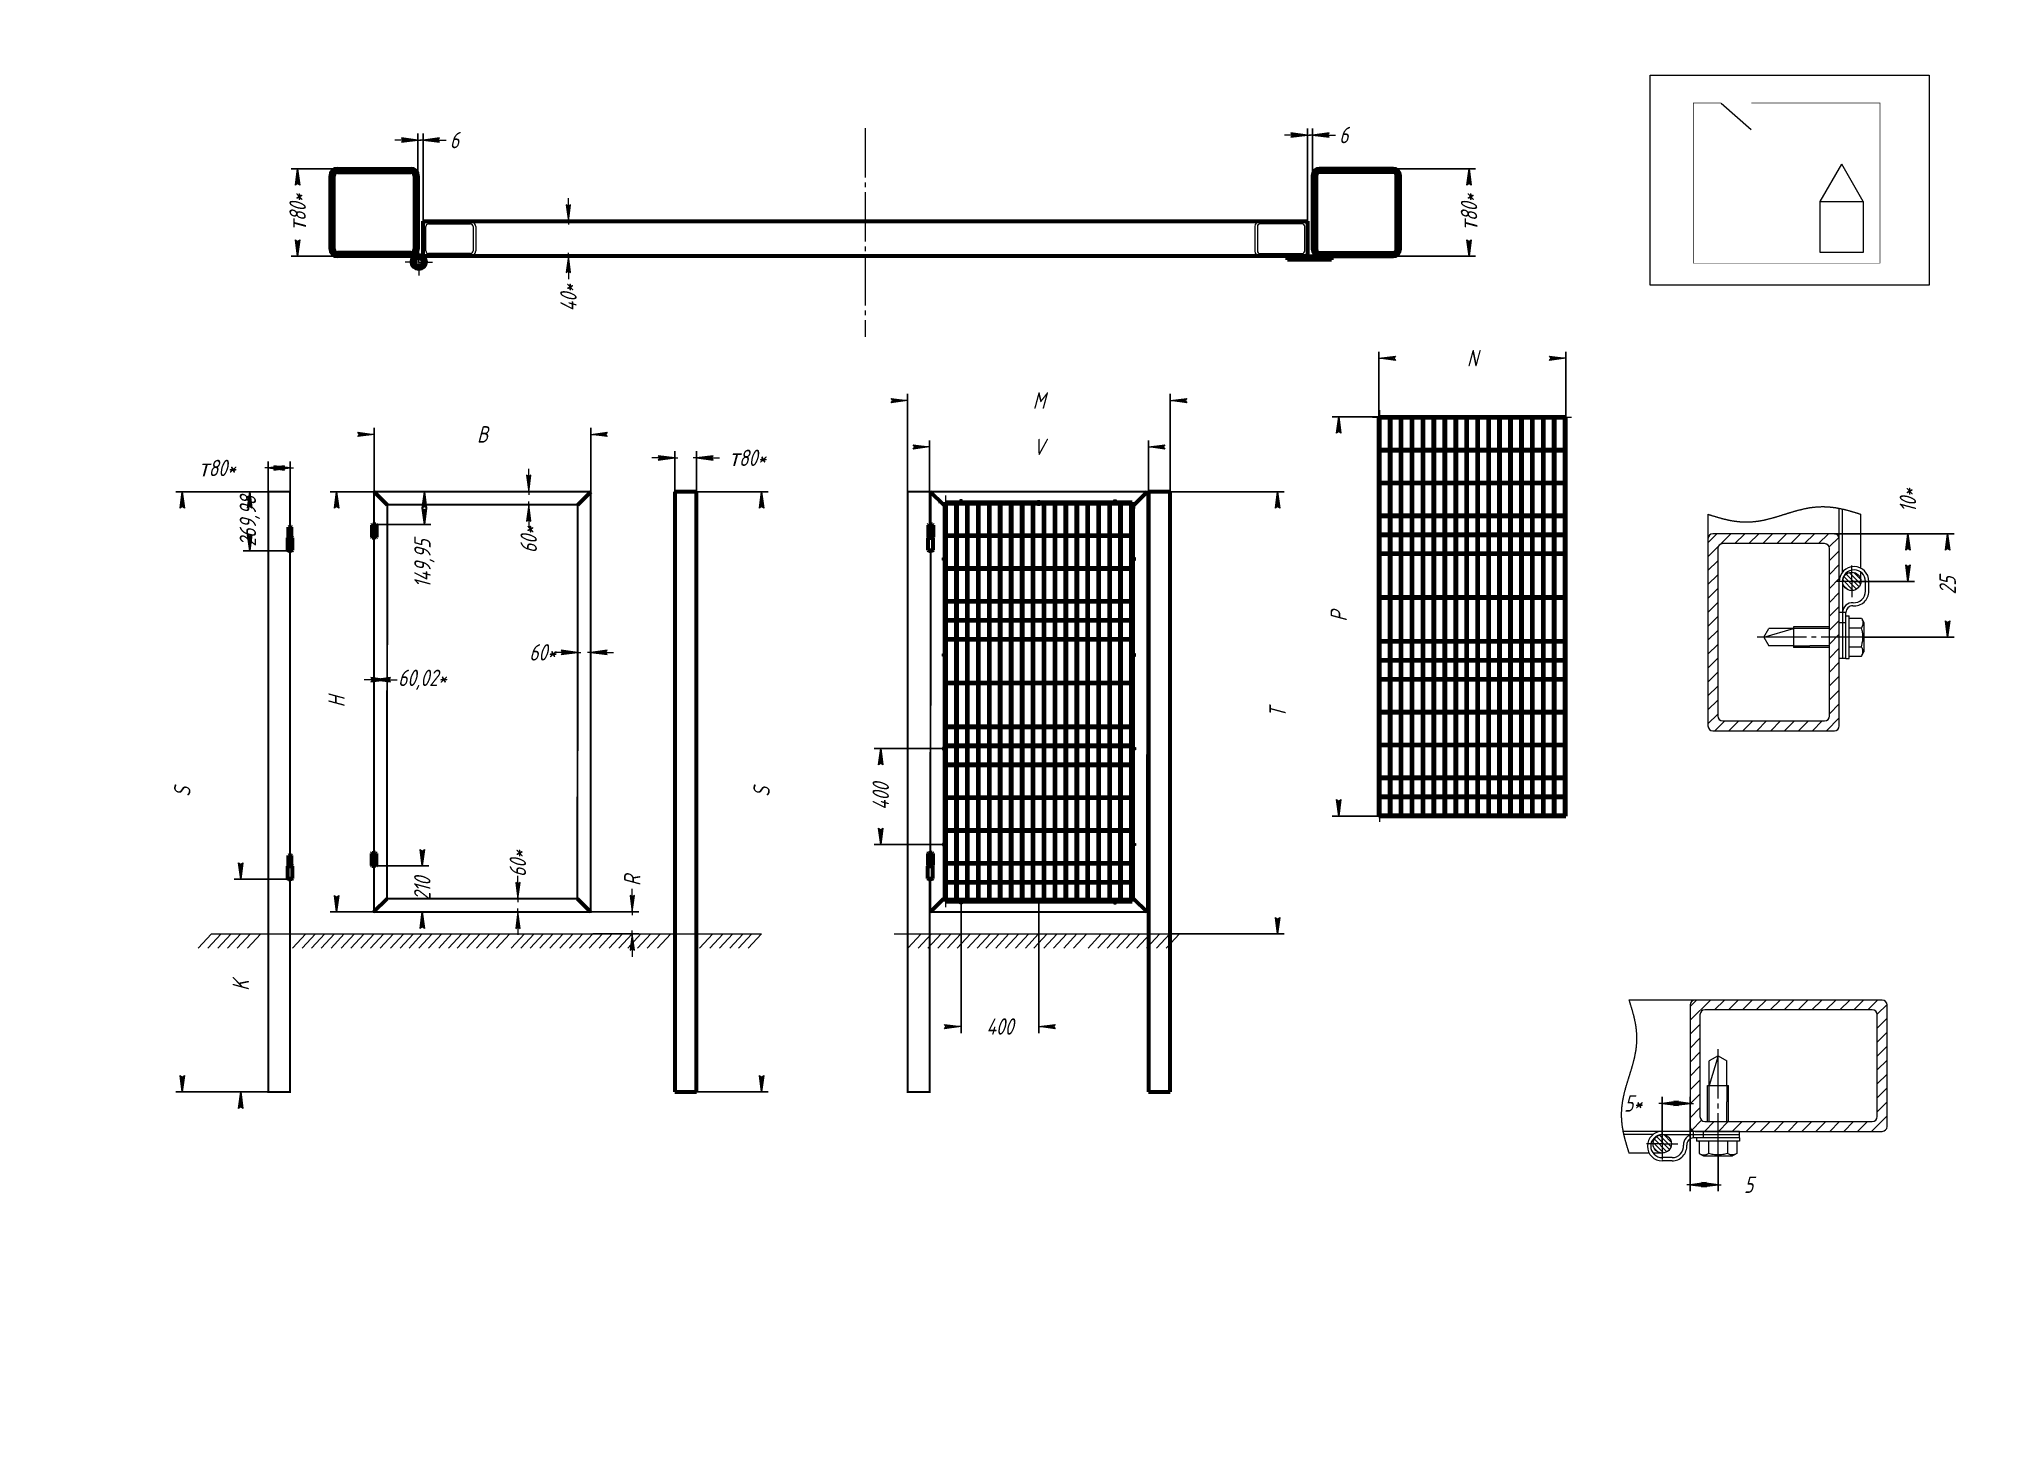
# Model space of a CAD drawing. Header units: millimetres. Extents: x 0 to 594, y 0 to 420.
import ezdxf

# ---------------------------------------------------------------- set-up
doc = ezdxf.new("R2010")
doc.units = ezdxf.units.MM
for name, pattern in [('K5LT_AXLED', [19.5, 15, -1.5, 1.5, -1.5]), ('K5LT_BASIC', [0]), ('K5LT_THIN', [0])]:
    doc.linetypes.add(name, pattern=pattern)
for name, color, linetype, true_color in [('C', 4, 'Continuous', 0x00ffff), ('CONTOUR', 1, 'Continuous', 0xff0000), ('DIM', 6, 'Continuous', 0xff00ff), ('FOR', 7, 'Continuous', 0xffffff), ('G', 3, 'Continuous', 0x00ff00), ('OSI', 2, 'Continuous', 0xffff00), ('R', 1, 'Continuous', 0xff0000), ('WELDING', 7, 'Continuous', 0xffffff)]:
    doc.layers.add(name, color=color, linetype=linetype, true_color=true_color)
doc.layers.add('Системный слой', color=7, linetype='Continuous')
doc.styles.add('KDIMTEXTSTYLE', font='GOST_AU.SHX', dxfattribs={"width": 0.96, "oblique": 15, "height": 5})
doc.dimstyles.new('KDIMSTYLE (0.07)', dxfattribs={"dimtxt": 5, "dimasz": 1, "dimexe": 2, "dimexo": 0, "dimgap": 1, "dimtad": 1, "dimlfac": 15, "dimtxsty": 'KDIMTEXTSTYLE', "dimsah": 1, "dimcen": 0, "dimdle": 1, "dimadec": 0, "dimazin": 0, "dimtfac": 0.667, "dimtmove": 0, "dimatfit": 3, "dimfxl": 1, "dimtvp": 1, "dimtolj": 1, "dimtzin": 0, "dimarcsym": 0})
pattern_1 = [(-45, (0, 0), (0.7071068, 0.7071068), [])]
pattern_2 = [(45, (0, 0), (-2.12132, 2.12132), [])]

msp = doc.modelspace()

# ---------------------------------------------------------------- blocks, each defined once
blk = doc.blocks.new('U0')
at = {"layer": 'C', "color": 7, "linetype": 'K5LT_THIN', "lineweight": 18}
for p, q in [((508.4, 275.24), (508.54, 275.2)), ((508.54, 275.2), (508.67, 275.16)), ((508.67, 275.16), (508.8, 275.11)), ((508.8, 275.11), (508.94, 275.07)), ((508.94, 275.07), (509.07, 275.03)), ((509.07, 275.03), (509.2, 274.99)), ((509.2, 274.99), (509.34, 274.95)), ((509.34, 274.95), (509.47, 274.91)), ((509.47, 274.91), (509.6, 274.87)), ((509.6, 274.87), (509.74, 274.82)), ((509.74, 274.82), (509.87, 274.78)), ((509.87, 274.78), (510, 274.74)), ((510, 274.74), (510.14, 274.7)), ((510.14, 274.7), (510.27, 274.66)), ((510.27, 274.66), (510.4, 274.62)), ((510.4, 274.62), (510.54, 274.58)), ((510.54, 274.58), (510.67, 274.54)), ((510.67, 274.54), (510.8, 274.5)), ((510.8, 274.5), (510.94, 274.46)), ((510.94, 274.46), (511.07, 274.42)), ((511.07, 274.42), (511.2, 274.38)), ((511.2, 274.38), (511.34, 274.34)), ((511.34, 274.34), (511.47, 274.3)), ((511.47, 274.3), (511.6, 274.27)), ((511.6, 274.27), (511.74, 274.23)), ((511.74, 274.23), (511.87, 274.19)), ((511.87, 274.19), (512, 274.15)), ((512, 274.15), (512.14, 274.12)), ((512.14, 274.12), (512.27, 274.08)), ((512.27, 274.08), (512.4, 274.04)), ((512.4, 274.04), (512.54, 274.01)), ((512.54, 274.01), (512.67, 273.97)), ((512.67, 273.97), (512.8, 273.94)), ((512.8, 273.94), (512.94, 273.9)), ((512.94, 273.9), (513.07, 273.87)), ((513.07, 273.87), (513.2, 273.84)), ((513.2, 273.84), (513.34, 273.8)), ((513.34, 273.8), (513.47, 273.77)), ((513.47, 273.77), (513.6, 273.74)), ((513.6, 273.74), (513.74, 273.71)), ((513.74, 273.71), (513.87, 273.67)), ((513.87, 273.67), (514, 273.64)), ((514, 273.64), (514.14, 273.61)), ((514.14, 273.61), (514.27, 273.58)), ((514.27, 273.58), (514.4, 273.55)), ((514.4, 273.55), (514.54, 273.53)), ((514.54, 273.53), (514.67, 273.5)), ((514.67, 273.5), (514.8, 273.47)), ((514.8, 273.47), (514.94, 273.44)), ((514.94, 273.44), (515.07, 273.42)), ((515.07, 273.42), (515.2, 273.39)), ((515.2, 273.39), (515.34, 273.37)), ((515.34, 273.37), (515.47, 273.34)), ((515.47, 273.34), (515.6, 273.32)), ((515.6, 273.32), (515.74, 273.29)), ((515.74, 273.29), (515.87, 273.27)), ((515.87, 273.27), (516, 273.25)), ((516, 273.25), (516.14, 273.23)), ((524, 273.23), (524.14, 273.25)), ((524.14, 273.25), (524.27, 273.28)), ((524.27, 273.28), (524.4, 273.3)), ((524.4, 273.3), (524.54, 273.32)), ((524.54, 273.32), (524.67, 273.35)), ((524.67, 273.35), (524.8, 273.37)), ((524.8, 273.37), (524.94, 273.4)), ((524.94, 273.4), (525.07, 273.42)), ((525.07, 273.42), (525.2, 273.45)), ((525.2, 273.45), (525.34, 273.48)), ((525.34, 273.48), (525.47, 273.5)), ((525.47, 273.5), (525.6, 273.53)), ((525.6, 273.53), (525.74, 273.56)), ((525.74, 273.56), (525.87, 273.59)), ((525.87, 273.59), (526, 273.62)), ((526, 273.62), (526.14, 273.65)), ((526.14, 273.65), (526.27, 273.68)), ((526.27, 273.68), (526.4, 273.71)), ((526.4, 273.71), (526.54, 273.75)), ((526.54, 273.75), (526.67, 273.78)), ((526.67, 273.78), (526.8, 273.81)), ((526.8, 273.81), (526.94, 273.84)), ((526.94, 273.84), (527.07, 273.88)), ((527.07, 273.88), (527.2, 273.91)), ((527.2, 273.91), (527.34, 273.95)), ((527.34, 273.95), (527.47, 273.98)), ((527.47, 273.98), (527.6, 274.02)), ((527.6, 274.02), (527.74, 274.05)), ((527.74, 274.05), (527.87, 274.09)), ((527.87, 274.09), (528, 274.13)), ((528, 274.13), (528.14, 274.16)), ((528.14, 274.16), (528.27, 274.2)), ((528.27, 274.2), (528.4, 274.24)), ((528.4, 274.24), (528.54, 274.28)), ((528.54, 274.28), (528.67, 274.31)), ((528.67, 274.31), (528.8, 274.35)), ((528.8, 274.35), (528.94, 274.39)), ((528.94, 274.39), (529.07, 274.43)), ((529.07, 274.43), (529.2, 274.47)), ((529.2, 274.47), (529.34, 274.51)), ((529.34, 274.51), (529.47, 274.55)), ((529.47, 274.55), (529.6, 274.59)), ((529.6, 274.59), (529.74, 274.63)), ((529.74, 274.63), (529.87, 274.67)), ((529.87, 274.67), (530, 274.71)), ((530, 274.71), (530.14, 274.75)), ((530.14, 274.75), (530.27, 274.79)), ((530.27, 274.79), (530.4, 274.83)), ((530.4, 274.83), (530.54, 274.88)), ((530.54, 274.88), (530.67, 274.92)), ((530.67, 274.92), (530.8, 274.96)), ((530.8, 274.96), (530.94, 275)), ((530.94, 275), (531.07, 275.04)), ((531.07, 275.04), (531.2, 275.08)), ((531.2, 275.08), (531.34, 275.13)), ((531.34, 275.13), (531.47, 275.17)), ((531.47, 275.17), (531.6, 275.21)), ((531.6, 275.21), (531.74, 275.25)), ((531.74, 275.25), (531.87, 275.29)), ((531.87, 275.29), (532, 275.33)), ((532, 275.33), (532.14, 275.38)), ((532.14, 275.38), (532.27, 275.42)), ((532.27, 275.42), (532.4, 275.46)), ((532.4, 275.46), (532.54, 275.5)), ((532.54, 275.5), (532.67, 275.54)), ((532.67, 275.54), (532.8, 275.58)), ((532.8, 275.58), (532.94, 275.63)), ((532.94, 275.63), (533.07, 275.67)), ((533.07, 275.67), (533.2, 275.71)), ((533.2, 275.71), (533.34, 275.75)), ((533.34, 275.75), (533.47, 275.79)), ((533.47, 275.79), (533.6, 275.83)), ((533.6, 275.83), (533.74, 275.87)), ((533.74, 275.87), (533.87, 275.91)), ((533.87, 275.91), (534, 275.95)), ((534, 275.95), (534.14, 275.99)), ((534.14, 275.99), (534.27, 276.03)), ((534.27, 276.03), (534.4, 276.07)), ((534.4, 276.07), (534.54, 276.11)), ((534.54, 276.11), (534.67, 276.15)), ((534.67, 276.15), (534.8, 276.19)), ((534.8, 276.19), (534.94, 276.22)), ((534.94, 276.22), (535.07, 276.26)), ((535.07, 276.26), (535.2, 276.3)), ((535.2, 276.3), (535.34, 276.34)), ((535.34, 276.34), (535.47, 276.37)), ((535.47, 276.37), (535.6, 276.41)), ((535.6, 276.41), (535.74, 276.45)), ((535.74, 276.45), (535.87, 276.48)), ((535.87, 276.48), (536, 276.52)), ((536, 276.52), (536.14, 276.55)), ((536.14, 276.55), (536.27, 276.59)), ((536.27, 276.59), (536.4, 276.62)), ((536.4, 276.62), (536.54, 276.65)), ((536.54, 276.65), (536.67, 276.69)), ((536.67, 276.69), (536.8, 276.72)), ((536.8, 276.72), (536.94, 276.75)), ((536.94, 276.75), (537.07, 276.78)), ((537.07, 276.78), (537.2, 276.81)), ((537.2, 276.81), (537.34, 276.84)), ((537.34, 276.84), (537.47, 276.88)), ((537.47, 276.88), (537.6, 276.9)), ((537.6, 276.9), (537.74, 276.93)), ((537.74, 276.93), (537.87, 276.96)), ((537.87, 276.96), (538, 276.99)), ((538, 276.99), (538.14, 277.02)), ((538.14, 277.02), (538.27, 277.04)), ((538.27, 277.04), (538.4, 277.07)), ((538.4, 277.07), (538.54, 277.1)), ((538.54, 277.1), (538.67, 277.12)), ((538.67, 277.12), (538.8, 277.15)), ((538.8, 277.15), (538.94, 277.17)), ((538.94, 277.17), (539.07, 277.19)), ((539.07, 277.19), (539.2, 277.22)), ((539.2, 277.22), (539.34, 277.24)), ((539.34, 277.24), (539.47, 277.26)), ((539.47, 277.26), (539.6, 277.28)), ((539.6, 277.28), (539.74, 277.3)), ((539.74, 277.3), (539.87, 277.32)), ((539.87, 277.32), (540, 277.34)), ((540, 277.34), (540.14, 277.35)), ((540.14, 277.35), (540.27, 277.37)), ((540.27, 277.37), (540.4, 277.39)), ((540.4, 277.39), (540.54, 277.4)), ((540.54, 277.4), (540.67, 277.42)), ((540.67, 277.42), (540.8, 277.43)), ((540.8, 277.43), (540.94, 277.45)), ((540.94, 277.45), (541.07, 277.46)), ((541.07, 277.46), (541.2, 277.47)), ((541.2, 277.47), (541.34, 277.48)), ((541.34, 277.48), (541.47, 277.5)), ((541.47, 277.5), (541.6, 277.51)), ((541.6, 277.51), (541.74, 277.52)), ((541.74, 277.52), (541.87, 277.52)), ((541.87, 277.52), (542, 277.53)), ((542, 277.53), (542.14, 277.54)), ((542.14, 277.54), (542.27, 277.55)), ((542.27, 277.55), (542.4, 277.55)), ((542.4, 277.55), (542.54, 277.56)), ((542.54, 277.56), (542.67, 277.56)), ((542.67, 277.56), (542.8, 277.56)), ((542.8, 277.56), (542.94, 277.57)), ((542.94, 277.57), (543.07, 277.57)), ((543.07, 277.57), (543.2, 277.57)), ((543.2, 277.57), (543.34, 277.57)), ((543.34, 277.57), (543.47, 277.57)), ((543.47, 277.57), (543.6, 277.57)), ((543.6, 277.57), (543.74, 277.57)), ((543.74, 277.57), (543.87, 277.56)), ((543.87, 277.56), (544, 277.56)), ((544, 277.56), (544.14, 277.56)), ((544.14, 277.56), (544.27, 277.55)), ((544.27, 277.55), (544.4, 277.55)), ((544.4, 277.55), (544.54, 277.54)), ((544.54, 277.54), (544.67, 277.53)), ((544.67, 277.53), (544.8, 277.53)), ((544.8, 277.53), (544.94, 277.52)), ((544.94, 277.52), (545.07, 277.51)), ((545.07, 277.51), (545.2, 277.5)), ((545.2, 277.5), (545.34, 277.49)), ((545.34, 277.49), (545.47, 277.48)), ((545.47, 277.48), (545.6, 277.46)), ((545.6, 277.46), (545.74, 277.45)), ((545.74, 277.45), (545.87, 277.44)), ((545.87, 277.44), (546, 277.42)), ((546, 277.42), (546.14, 277.41)), ((546.14, 277.41), (546.27, 277.39)), ((546.27, 277.39), (546.4, 277.38)), ((546.4, 277.38), (546.54, 277.36)), ((546.54, 277.36), (546.67, 277.34)), ((546.67, 277.34), (546.8, 277.32)), ((546.8, 277.32), (546.94, 277.3)), ((546.94, 277.3), (547.07, 277.28)), ((547.07, 277.28), (547.2, 277.26)), ((547.2, 277.26), (547.34, 277.24)), ((547.34, 277.24), (547.47, 277.22)), ((547.47, 277.22), (547.6, 277.2)), ((547.6, 277.2), (547.74, 277.18)), ((547.74, 277.18), (547.87, 277.15)), ((547.87, 277.15), (548, 277.13)), ((548, 277.13), (548.14, 277.1)), ((548.14, 277.1), (548.27, 277.08)), ((548.27, 277.08), (548.4, 277.05)), ((548.4, 277.05), (548.54, 277.02)), ((548.54, 277.02), (548.67, 277)), ((548.67, 277), (548.8, 276.97)), ((548.8, 276.97), (548.94, 276.94)), ((548.94, 276.94), (549.07, 276.91)), ((549.07, 276.91), (549.2, 276.88)), ((549.2, 276.88), (549.34, 276.85)), ((549.34, 276.85), (549.47, 276.82)), ((549.47, 276.82), (549.6, 276.79)), ((549.6, 276.79), (549.74, 276.76)), ((549.74, 276.76), (549.87, 276.73)), ((549.87, 276.73), (550, 276.7)), ((550, 276.7), (550.14, 276.66)), ((550.14, 276.66), (550.27, 276.63)), ((550.27, 276.63), (550.4, 276.59)), ((550.4, 276.59), (550.54, 276.56)), ((550.54, 276.56), (550.67, 276.53)), ((550.67, 276.53), (550.8, 276.49)), ((550.8, 276.49), (550.94, 276.46)), ((550.94, 276.46), (551.07, 276.42)), ((551.07, 276.42), (551.2, 276.38)), ((551.2, 276.38), (551.34, 276.35)), ((551.34, 276.35), (551.47, 276.31)), ((551.47, 276.31), (551.6, 276.27)), ((551.6, 276.27), (551.74, 276.23)), ((551.74, 276.23), (551.87, 276.2)), ((551.87, 276.2), (552, 276.16)), ((552, 276.16), (552.14, 276.12)), ((552.14, 276.12), (552.27, 276.08)), ((552.27, 276.08), (552.4, 276.04)), ((552.4, 276.04), (552.54, 276)), ((552.54, 276), (552.67, 275.96)), ((552.67, 275.96), (552.8, 275.92)), ((552.8, 275.92), (552.94, 275.88)), ((552.94, 275.88), (553.07, 275.84)), ((553.07, 275.84), (553.2, 275.8)), ((553.2, 275.8), (553.34, 275.76)), ((553.34, 275.76), (553.47, 275.72)), ((553.47, 275.72), (553.6, 275.68)), ((553.6, 275.68), (553.74, 275.64)), ((553.74, 275.64), (553.87, 275.6)), ((553.87, 275.6), (554, 275.55)), ((554, 275.55), (554.14, 275.51)), ((554.14, 275.51), (554.27, 275.47)), ((554.27, 275.47), (554.4, 275.43)), ((554.4, 275.43), (554.54, 275.39)), ((554.54, 275.39), (554.67, 275.35)), ((554.67, 275.35), (554.8, 275.3)), ((554.8, 275.3), (554.94, 275.26)), ((554.94, 275.26), (555, 275.24)), ((516.14, 273.23), (516.27, 273.21)), ((516.27, 273.21), (516.4, 273.19)), ((516.4, 273.19), (516.54, 273.17)), ((516.54, 273.17), (516.67, 273.15)), ((516.67, 273.15), (516.8, 273.13)), ((516.8, 273.13), (516.94, 273.11)), ((516.94, 273.11), (517.07, 273.1)), ((517.07, 273.1), (517.2, 273.08)), ((517.2, 273.08), (517.34, 273.07)), ((517.34, 273.07), (517.47, 273.05)), ((517.47, 273.05), (517.6, 273.04)), ((517.6, 273.04), (517.74, 273.02)), ((517.74, 273.02), (517.87, 273.01)), ((517.87, 273.01), (518, 273)), ((518, 273), (518.14, 272.99)), ((518.14, 272.99), (518.27, 272.98)), ((518.27, 272.98), (518.4, 272.97)), ((518.4, 272.97), (518.54, 272.96)), ((518.54, 272.96), (518.67, 272.95)), ((518.67, 272.95), (518.8, 272.94)), ((518.8, 272.94), (518.94, 272.94)), ((518.94, 272.94), (519.07, 272.93)), ((519.07, 272.93), (519.2, 272.93)), ((519.2, 272.93), (519.34, 272.92)), ((519.34, 272.92), (519.47, 272.92)), ((519.47, 272.92), (519.6, 272.91)), ((519.6, 272.91), (519.74, 272.91)), ((519.74, 272.91), (519.87, 272.91)), ((519.87, 272.91), (520, 272.91)), ((520, 272.91), (520.14, 272.91)), ((520.14, 272.91), (520.27, 272.91)), ((520.27, 272.91), (520.4, 272.91)), ((520.4, 272.91), (520.54, 272.92)), ((520.54, 272.92), (520.67, 272.92)), ((520.67, 272.92), (520.8, 272.92)), ((520.8, 272.92), (520.94, 272.93)), ((520.94, 272.93), (521.07, 272.93)), ((521.07, 272.93), (521.2, 272.94)), ((521.2, 272.94), (521.34, 272.95)), ((521.34, 272.95), (521.47, 272.95)), ((521.47, 272.95), (521.6, 272.96)), ((521.6, 272.96), (521.74, 272.97)), ((521.74, 272.97), (521.87, 272.98)), ((521.87, 272.98), (522, 272.99)), ((522, 272.99), (522.14, 273)), ((522.14, 273), (522.27, 273.01)), ((522.27, 273.01), (522.4, 273.03)), ((522.4, 273.03), (522.54, 273.04)), ((522.54, 273.04), (522.67, 273.05)), ((522.67, 273.05), (522.8, 273.07)), ((522.8, 273.07), (522.94, 273.08)), ((522.94, 273.08), (523.07, 273.1)), ((523.07, 273.1), (523.2, 273.12)), ((523.2, 273.12), (523.34, 273.14)), ((523.34, 273.14), (523.47, 273.15)), ((523.47, 273.15), (523.6, 273.17)), ((523.6, 273.17), (523.74, 273.19)), ((523.74, 273.19), (523.87, 273.21)), ((523.87, 273.21), (524, 273.23))]:
    blk.add_line(p, q, dxfattribs=at)
blk = doc.blocks.new('U1')
at = {"layer": 'C', "color": 7, "linetype": 'K5LT_THIN', "lineweight": 18}
for p, q in [((490.76, 409.01), (575.74, 409.01)), ((490.76, 344.99), (490.76, 409.01)), ((575.74, 409.01), (575.74, 344.99)), ((575.74, 344.99), (490.76, 344.99))]:
    blk.add_line(p, q, dxfattribs=at)
blk = doc.blocks.new('U2')
at = {"layer": 'C', "color": 7, "linetype": 'K5LT_THIN', "lineweight": 18}
for p, q in [((542.57, 370.52), (555.71, 370.52)), ((542.57, 354.99), (542.57, 370.52)), ((555.71, 370.52), (555.71, 354.99)), ((555.71, 354.99), (542.57, 354.99))]:
    blk.add_line(p, q, dxfattribs=at)
blk = doc.blocks.new('U3')
at = {"layer": 'C', "color": 7, "linetype": 'K5LT_THIN', "lineweight": 18}
for p, q in [((484.32, 127.3), (484.36, 127.17)), ((484.36, 127.17), (484.4, 127.03)), ((484.4, 127.03), (484.45, 126.9)), ((484.45, 126.9), (484.49, 126.77)), ((484.49, 126.77), (484.53, 126.63)), ((484.53, 126.63), (484.57, 126.5)), ((484.57, 126.5), (484.61, 126.37)), ((484.61, 126.37), (484.65, 126.23)), ((484.65, 126.23), (484.7, 126.1)), ((484.7, 126.1), (484.74, 125.97)), ((484.74, 125.97), (484.78, 125.83)), ((484.78, 125.83), (484.82, 125.7)), ((484.82, 125.7), (484.86, 125.57)), ((484.86, 125.57), (484.9, 125.43)), ((484.9, 125.43), (484.94, 125.3)), ((484.94, 125.3), (484.98, 125.17)), ((484.98, 125.17), (485.02, 125.03)), ((485.02, 125.03), (485.06, 124.9)), ((485.06, 124.9), (485.1, 124.77)), ((485.1, 124.77), (485.14, 124.63)), ((485.14, 124.63), (485.18, 124.5)), ((485.18, 124.5), (485.22, 124.37)), ((485.22, 124.37), (485.26, 124.23)), ((485.26, 124.23), (485.3, 124.1)), ((485.3, 124.1), (485.33, 123.97)), ((485.33, 123.97), (485.37, 123.83)), ((485.37, 123.83), (485.41, 123.7)), ((485.41, 123.7), (485.44, 123.57)), ((485.44, 123.57), (485.48, 123.43)), ((485.48, 123.43), (485.52, 123.3)), ((485.52, 123.3), (485.55, 123.17)), ((485.55, 123.17), (485.59, 123.03)), ((485.59, 123.03), (485.62, 122.9)), ((485.62, 122.9), (485.66, 122.77)), ((485.66, 122.77), (485.69, 122.63)), ((485.69, 122.63), (485.73, 122.5)), ((485.73, 122.5), (485.76, 122.37)), ((485.76, 122.37), (485.79, 122.23)), ((485.79, 122.23), (485.82, 122.1)), ((485.82, 122.1), (485.86, 121.97)), ((485.86, 121.97), (485.89, 121.83)), ((485.89, 121.83), (485.92, 121.7)), ((485.92, 121.7), (485.95, 121.57)), ((485.95, 121.57), (485.98, 121.43)), ((485.98, 121.43), (486.01, 121.3)), ((486.01, 121.3), (486.04, 121.17)), ((486.04, 121.17), (486.06, 121.03)), ((486.06, 121.03), (486.09, 120.9)), ((486.09, 120.9), (486.12, 120.77)), ((486.12, 120.77), (486.14, 120.63)), ((486.14, 120.63), (486.17, 120.5)), ((486.17, 120.5), (486.2, 120.37)), ((486.2, 120.37), (486.22, 120.23)), ((486.22, 120.23), (486.24, 120.1)), ((486.24, 120.1), (486.27, 119.97)), ((486.27, 119.97), (486.29, 119.83)), ((486.29, 119.83), (486.31, 119.7)), ((486.31, 119.7), (486.33, 119.57)), ((486.33, 119.57), (486.35, 119.43)), ((486.35, 119.43), (486.37, 119.3)), ((486.37, 119.3), (486.39, 119.17)), ((486.39, 119.17), (486.41, 119.03)), ((486.41, 119.03), (486.43, 118.9)), ((486.43, 118.9), (486.45, 118.77)), ((486.45, 118.77), (486.46, 118.63)), ((486.46, 118.63), (486.48, 118.5)), ((486.48, 118.5), (486.5, 118.37)), ((486.49, 112.9), (486.48, 112.77)), ((486.51, 113.03), (486.49, 112.9)), ((486.5, 118.37), (486.51, 118.23)), ((486.51, 118.23), (486.52, 118.1)), ((486.52, 113.17), (486.51, 113.03)), ((486.52, 118.1), (486.54, 117.97)), ((486.53, 113.3), (486.52, 113.17)), ((486.55, 113.43), (486.53, 113.3)), ((486.54, 117.97), (486.55, 117.83)), ((486.55, 117.83), (486.56, 117.7)), ((486.56, 113.57), (486.55, 113.43)), ((486.56, 117.7), (486.57, 117.57)), ((486.57, 113.7), (486.56, 113.57)), ((486.57, 117.57), (486.58, 117.43)), ((486.58, 113.83), (486.57, 113.7)), ((486.58, 117.43), (486.59, 117.3)), ((486.59, 113.97), (486.58, 113.83)), ((486.59, 117.3), (486.6, 117.17)), ((486.6, 114.1), (486.59, 113.97)), ((486.6, 117.17), (486.61, 117.03)), ((486.61, 114.23), (486.6, 114.1)), ((486.61, 117.03), (486.62, 116.9)), ((486.62, 114.37), (486.61, 114.23)), ((486.62, 116.9), (486.62, 116.77)), ((486.62, 116.77), (486.63, 116.63)), ((486.63, 114.63), (486.62, 114.5)), ((486.62, 114.5), (486.62, 114.37)), ((486.63, 116.63), (486.64, 116.5)), ((486.64, 114.9), (486.63, 114.77)), ((486.63, 114.77), (486.63, 114.63)), ((486.64, 116.5), (486.64, 116.37)), ((486.64, 116.37), (486.64, 116.23)), ((486.64, 116.23), (486.65, 116.1)), ((486.65, 115.17), (486.64, 115.03)), ((486.64, 115.03), (486.64, 114.9)), ((486.65, 116.1), (486.65, 115.97)), ((486.65, 115.97), (486.65, 115.83)), ((486.65, 115.83), (486.65, 115.7)), ((486.65, 115.7), (486.65, 115.57)), ((486.65, 115.57), (486.65, 115.43)), ((486.65, 115.43), (486.65, 115.3)), ((486.65, 115.3), (486.65, 115.17)), ((485.25, 107.03), (485.21, 106.9)), ((485.29, 107.17), (485.25, 107.03)), ((485.32, 107.3), (485.29, 107.17)), ((485.36, 107.43), (485.32, 107.3)), ((485.4, 107.57), (485.36, 107.43)), ((485.44, 107.7), (485.4, 107.57)), ((485.47, 107.83), (485.44, 107.7)), ((485.51, 107.97), (485.47, 107.83)), ((485.54, 108.1), (485.51, 107.97)), ((485.58, 108.23), (485.54, 108.1)), ((485.61, 108.37), (485.58, 108.23)), ((485.65, 108.5), (485.61, 108.37)), ((485.68, 108.63), (485.65, 108.5)), ((485.72, 108.77), (485.68, 108.63)), ((485.75, 108.9), (485.72, 108.77)), ((485.78, 109.03), (485.75, 108.9)), ((485.82, 109.17), (485.78, 109.03)), ((485.85, 109.3), (485.82, 109.17)), ((485.88, 109.43), (485.85, 109.3)), ((485.91, 109.57), (485.88, 109.43)), ((485.94, 109.7), (485.91, 109.57)), ((485.97, 109.83), (485.94, 109.7)), ((486, 109.97), (485.97, 109.83)), ((486.03, 110.1), (486, 109.97)), ((486.06, 110.23), (486.03, 110.1)), ((486.08, 110.37), (486.06, 110.23)), ((486.11, 110.5), (486.08, 110.37)), ((486.14, 110.63), (486.11, 110.5)), ((486.16, 110.77), (486.14, 110.63)), ((486.19, 110.9), (486.16, 110.77)), ((486.21, 111.03), (486.19, 110.9)), ((486.24, 111.17), (486.21, 111.03)), ((486.26, 111.3), (486.24, 111.17)), ((486.28, 111.43), (486.26, 111.3)), ((486.31, 111.57), (486.28, 111.43)), ((486.33, 111.7), (486.31, 111.57)), ((486.35, 111.83), (486.33, 111.7)), ((486.37, 111.97), (486.35, 111.83)), ((486.39, 112.1), (486.37, 111.97)), ((486.41, 112.23), (486.39, 112.1)), ((486.43, 112.37), (486.41, 112.23)), ((486.44, 112.5), (486.43, 112.37)), ((486.46, 112.63), (486.44, 112.5)), ((486.48, 112.77), (486.46, 112.63)), ((483.41, 101.03), (483.37, 100.9)), ((483.45, 101.17), (483.41, 101.03)), ((483.49, 101.3), (483.45, 101.17)), ((483.53, 101.43), (483.49, 101.3)), ((483.57, 101.57), (483.53, 101.43)), ((483.61, 101.7), (483.57, 101.57)), ((483.65, 101.83), (483.61, 101.7)), ((483.69, 101.97), (483.65, 101.83)), ((483.73, 102.1), (483.69, 101.97)), ((483.77, 102.23), (483.73, 102.1)), ((483.81, 102.37), (483.77, 102.23)), ((483.85, 102.5), (483.81, 102.37)), ((483.89, 102.63), (483.85, 102.5)), ((483.94, 102.77), (483.89, 102.63)), ((483.98, 102.9), (483.94, 102.77)), ((484.02, 103.03), (483.98, 102.9)), ((484.06, 103.17), (484.02, 103.03)), ((484.1, 103.3), (484.06, 103.17)), ((484.14, 103.43), (484.1, 103.3)), ((484.18, 103.57), (484.14, 103.43)), ((484.23, 103.7), (484.18, 103.57)), ((484.27, 103.83), (484.23, 103.7)), ((484.31, 103.97), (484.27, 103.83)), ((484.35, 104.1), (484.31, 103.97)), ((484.39, 104.23), (484.35, 104.1)), ((484.44, 104.37), (484.39, 104.23)), ((484.48, 104.5), (484.44, 104.37)), ((484.52, 104.63), (484.48, 104.5)), ((484.56, 104.77), (484.52, 104.63)), ((484.6, 104.9), (484.56, 104.77)), ((484.64, 105.03), (484.6, 104.9)), ((484.69, 105.17), (484.64, 105.03)), ((484.73, 105.3), (484.69, 105.17)), ((484.77, 105.43), (484.73, 105.3)), ((484.81, 105.57), (484.77, 105.43)), ((484.85, 105.7), (484.81, 105.57)), ((484.89, 105.83), (484.85, 105.7)), ((484.93, 105.97), (484.89, 105.83)), ((484.97, 106.1), (484.93, 105.97)), ((485.01, 106.23), (484.97, 106.1)), ((485.05, 106.37), (485.01, 106.23)), ((485.09, 106.5), (485.05, 106.37)), ((485.13, 106.63), (485.09, 106.5)), ((485.17, 106.77), (485.13, 106.63)), ((485.21, 106.9), (485.17, 106.77)), ((482.16, 95.17), (482.14, 95.03)), ((482.17, 95.3), (482.16, 95.17)), ((482.19, 95.43), (482.17, 95.3)), ((482.21, 95.57), (482.19, 95.43)), ((482.22, 95.7), (482.21, 95.57)), ((482.24, 95.83), (482.22, 95.7)), ((482.26, 95.97), (482.24, 95.83)), ((482.28, 96.1), (482.26, 95.97)), ((482.3, 96.23), (482.28, 96.1)), ((482.32, 96.37), (482.3, 96.23)), ((482.35, 96.5), (482.32, 96.37)), ((482.37, 96.63), (482.35, 96.5)), ((482.39, 96.77), (482.37, 96.63)), ((482.42, 96.9), (482.39, 96.77)), ((482.44, 97.03), (482.42, 96.9)), ((482.47, 97.17), (482.44, 97.03)), ((482.49, 97.3), (482.47, 97.17)), ((482.52, 97.43), (482.49, 97.3)), ((482.54, 97.57), (482.52, 97.43)), ((482.57, 97.7), (482.54, 97.57)), ((482.6, 97.83), (482.57, 97.7)), ((482.63, 97.97), (482.6, 97.83)), ((482.66, 98.1), (482.63, 97.97)), ((482.69, 98.23), (482.66, 98.1)), ((482.72, 98.37), (482.69, 98.23)), ((482.75, 98.5), (482.72, 98.37)), ((482.78, 98.63), (482.75, 98.5)), ((482.81, 98.77), (482.78, 98.63)), ((482.84, 98.9), (482.81, 98.77)), ((482.87, 99.03), (482.84, 98.9)), ((482.91, 99.17), (482.87, 99.03)), ((482.94, 99.3), (482.91, 99.17)), ((482.98, 99.43), (482.94, 99.3)), ((483.01, 99.57), (482.98, 99.43)), ((483.04, 99.7), (483.01, 99.57)), ((483.08, 99.83), (483.04, 99.7)), ((483.12, 99.97), (483.08, 99.83)), ((483.15, 100.1), (483.12, 99.97)), ((483.19, 100.23), (483.15, 100.1)), ((483.22, 100.37), (483.19, 100.23)), ((483.26, 100.5), (483.22, 100.37)), ((483.3, 100.63), (483.26, 100.5)), ((483.34, 100.77), (483.3, 100.63)), ((483.37, 100.9), (483.34, 100.77)), ((482, 92.9), (481.99, 92.77)), ((481.99, 92.77), (481.99, 92.63)), ((481.99, 92.63), (481.99, 92.5)), ((481.99, 92.5), (481.99, 92.37)), ((481.99, 92.37), (481.99, 92.23)), ((481.99, 92.23), (481.99, 92.1)), ((481.99, 92.1), (481.99, 91.97)), ((481.99, 91.97), (482, 91.83)), ((482.01, 93.3), (482, 93.17)), ((482, 93.17), (482, 93.03)), ((482, 93.03), (482, 92.9)), ((482, 91.83), (482, 91.7)), ((482, 91.7), (482, 91.57)), ((482, 91.57), (482.01, 91.43)), ((482.02, 93.43), (482.01, 93.3)), ((482.01, 91.43), (482.01, 91.3)), ((482.01, 91.3), (482.02, 91.17)), ((482.03, 93.7), (482.02, 93.57)), ((482.02, 93.57), (482.02, 93.43)), ((482.02, 91.17), (482.03, 91.03)), ((482.04, 93.83), (482.03, 93.7)), ((482.03, 91.03), (482.04, 90.9)), ((482.05, 93.97), (482.04, 93.83)), ((482.04, 90.9), (482.04, 90.77)), ((482.04, 90.77), (482.05, 90.63)), ((482.06, 94.1), (482.05, 93.97)), ((482.05, 90.63), (482.06, 90.5)), ((482.07, 94.23), (482.06, 94.1)), ((482.06, 90.5), (482.07, 90.37)), ((482.08, 94.37), (482.07, 94.23)), ((482.07, 90.37), (482.09, 90.23)), ((482.09, 94.5), (482.08, 94.37)), ((482.1, 94.63), (482.09, 94.5)), ((482.09, 90.23), (482.1, 90.1)), ((482.11, 94.77), (482.1, 94.63)), ((482.1, 90.1), (482.11, 89.97)), ((482.13, 94.9), (482.11, 94.77)), ((482.11, 89.97), (482.12, 89.83)), ((482.12, 89.83), (482.14, 89.7)), ((482.14, 95.03), (482.13, 94.9)), ((482.14, 89.7), (482.15, 89.57)), ((482.15, 89.57), (482.17, 89.43)), ((482.17, 89.43), (482.19, 89.3)), ((482.19, 89.3), (482.2, 89.17)), ((482.2, 89.17), (482.22, 89.03)), ((482.22, 89.03), (482.24, 88.9)), ((482.24, 88.9), (482.26, 88.77)), ((482.26, 88.77), (482.28, 88.63)), ((482.28, 88.63), (482.3, 88.5)), ((482.3, 88.5), (482.32, 88.37)), ((482.32, 88.37), (482.34, 88.23)), ((482.34, 88.23), (482.36, 88.1)), ((482.36, 88.1), (482.39, 87.97)), ((482.39, 87.97), (482.41, 87.83)), ((482.41, 87.83), (482.43, 87.7)), ((482.43, 87.7), (482.46, 87.57)), ((482.46, 87.57), (482.48, 87.43)), ((482.48, 87.43), (482.51, 87.3)), ((482.51, 87.3), (482.54, 87.17)), ((482.54, 87.17), (482.56, 87.03)), ((482.56, 87.03), (482.59, 86.9)), ((482.59, 86.9), (482.62, 86.77)), ((482.62, 86.77), (482.65, 86.63)), ((482.65, 86.63), (482.68, 86.5)), ((482.68, 86.5), (482.71, 86.37)), ((482.71, 86.37), (482.74, 86.23)), ((482.74, 86.23), (482.77, 86.1)), ((482.77, 86.1), (482.8, 85.97)), ((482.8, 85.97), (482.83, 85.83)), ((482.83, 85.83), (482.87, 85.7)), ((482.87, 85.7), (482.9, 85.57)), ((482.9, 85.57), (482.93, 85.43)), ((482.93, 85.43), (482.97, 85.3)), ((482.97, 85.3), (483, 85.17)), ((483, 85.17), (483.04, 85.03)), ((483.04, 85.03), (483.07, 84.9)), ((483.07, 84.9), (483.11, 84.77)), ((483.11, 84.77), (483.14, 84.63)), ((483.14, 84.63), (483.18, 84.5)), ((483.18, 84.5), (483.22, 84.37)), ((483.22, 84.37), (483.25, 84.23)), ((483.25, 84.23), (483.29, 84.1)), ((483.29, 84.1), (483.33, 83.97)), ((483.33, 83.97), (483.37, 83.83)), ((483.37, 83.83), (483.4, 83.7)), ((483.4, 83.7), (483.44, 83.57)), ((483.44, 83.57), (483.48, 83.43)), ((483.48, 83.43), (483.52, 83.3)), ((483.52, 83.3), (483.56, 83.17)), ((483.56, 83.17), (483.6, 83.03)), ((483.6, 83.03), (483.64, 82.9)), ((483.64, 82.9), (483.68, 82.77)), ((483.68, 82.77), (483.72, 82.63)), ((483.72, 82.63), (483.76, 82.5)), ((483.76, 82.5), (483.8, 82.37)), ((483.8, 82.37), (483.84, 82.23)), ((483.84, 82.23), (483.88, 82.1)), ((483.88, 82.1), (483.92, 81.97)), ((483.92, 81.97), (483.97, 81.83)), ((483.97, 81.83), (484.01, 81.7)), ((484.01, 81.7), (484.05, 81.57)), ((484.05, 81.57), (484.09, 81.43)), ((484.09, 81.43), (484.13, 81.3)), ((484.13, 81.3), (484.17, 81.17)), ((484.17, 81.17), (484.22, 81.03)), ((484.22, 81.03), (484.26, 80.9)), ((484.26, 80.9), (484.3, 80.77)), ((484.3, 80.77), (484.32, 80.7))]:
    blk.add_line(p, q, dxfattribs=at)
blk = doc.blocks.new('U4')
at = {"layer": 'C', "color": 5, "linetype": 'K5LT_BASIC', "lineweight": 60, "true_color": 0x0000ff}
for p, q in [((200.31, 282.13), (193.65, 282.13)), ((193.65, 282.13), (193.65, 99.3)), ((200.31, 99.3), (200.31, 282.13)), ((193.65, 99.3), (200.31, 99.3))]:
    blk.add_line(p, q, dxfattribs=at)
blk = doc.blocks.new('U5')
at = {"layer": 'C', "color": 5, "linetype": 'K5LT_BASIC', "lineweight": 60, "true_color": 0x0000ff}
for p, q in [((344.61, 282.13), (337.94, 282.13)), ((337.94, 282.13), (337.94, 99.3)), ((344.61, 99.3), (344.61, 282.13)), ((337.94, 99.3), (344.61, 99.3))]:
    blk.add_line(p, q, dxfattribs=at)
blk = doc.blocks.new('U6')
at = {"layer": 'OSI', "color": 30, "linetype": 'K5LT_AXLED', "lineweight": 18, "true_color": 0xff8000}
for q in [(552.2, 259.61), (547.4, 254.81), (552.2, 250.01), (557, 254.81)]:
    blk.add_line((552.2, 254.81), q, dxfattribs=at)
blk = doc.blocks.new('U7')
at = {"layer": 'OSI', "color": 30, "linetype": 'K5LT_AXLED', "lineweight": 18, "true_color": 0xff8000}
for q in [(489.65, 83.5), (494.45, 88.3), (499.25, 83.5), (494.45, 78.7)]:
    blk.add_line((494.45, 83.5), q, dxfattribs=at)
blk = doc.blocks.new('U8')
at = {"layer": 'FOR'}
h = blk.add_hatch(dxfattribs=at)
h.set_pattern_fill('Металл', angle=45, style=0, pattern_type=0)
h.set_pattern_definition(pattern_2)
h.paths.add_polyline_path([(509.9, 209.3), (546.9, 209.3), (547.3, 209.35), (547.67, 209.51), (547.98, 209.75), (548.22, 210.08), (548.36, 210.45), (548.4, 210.8), (548.4, 267.8), (548.35, 268.19), (548.2, 268.56), (547.95, 268.88), (547.63, 269.11), (547.26, 269.26), (546.9, 269.3), (509.9, 269.3), (509.51, 269.25), (509.14, 269.09), (508.83, 268.84), (508.59, 268.52), (508.45, 268.15), (508.4, 267.8), (508.4, 210.8), (508.46, 210.4), (508.61, 210.04), (508.86, 209.72), (509.18, 209.49), (509.55, 209.34)])
h.paths.add_polyline_path([(543.9, 212.3), (512.9, 212.3), (512.51, 212.35), (512.14, 212.51), (511.83, 212.75), (511.59, 213.08), (511.45, 213.45), (511.4, 213.8), (511.4, 264.8), (511.46, 265.19), (511.61, 265.56), (511.86, 265.88), (512.18, 266.11), (512.55, 266.26), (512.9, 266.3), (543.9, 266.3), (544.3, 266.25), (544.67, 266.09), (544.98, 265.84), (545.22, 265.52), (545.36, 265.15), (545.4, 264.8), (545.4, 213.8), (545.35, 213.4), (545.2, 213.04), (544.95, 212.72), (544.63, 212.49), (544.26, 212.34)])
at = {"layer": 'R', "color": 7, "linetype": 'K5LT_THIN', "lineweight": 18}
for p, q in [((508.4, 267.8), (508.4, 210.8)), ((546.9, 269.3), (509.9, 269.3)), ((548.4, 210.8), (548.4, 267.8)), ((511.4, 264.8), (511.4, 213.8)), ((543.9, 266.3), (512.9, 266.3)), ((545.4, 213.8), (545.4, 264.8)), ((509.9, 209.3), (546.9, 209.3)), ((512.9, 212.3), (543.9, 212.3))]:
    blk.add_line(p, q, dxfattribs=at)
for centre, start, end in [((509.9, 267.8), 90, 180), ((546.9, 267.8), 0, 90), ((512.9, 264.8), 90, 180), ((543.9, 264.8), 0, 90), ((509.9, 210.8), 180, 270), ((512.9, 213.8), 180, 270), ((543.9, 213.8), 270, 0), ((546.9, 210.8), 270, 0)]:
    blk.add_arc(centre, 1.5, start, end, dxfattribs=at)
blk = doc.blocks.new('U9')
at = {"layer": 'R', "color": 7, "linetype": 'K5LT_THIN', "lineweight": 18}
for p, q in [((548.4, 231.31), (548.4, 254.81)), ((549.4, 254.81), (549.4, 245.33)), ((556.4, 251.81), (556.4, 254.81)), ((557.4, 251.81), (557.4, 254.81)), ((550.4, 245.31), (548.4, 245.31)), ((549.4, 245.33), (549.4, 231.31)), ((550.4, 231.31), (550.4, 245.33)), ((548.4, 242.31), (550.4, 242.31)), ((550.4, 231.31), (548.4, 231.31))]:
    blk.add_line(p, q, dxfattribs=at)
for centre, radius, start, end in [((552.9, 254.81), 4.5, 0, 180), ((552.9, 254.81), 3.5, 0, 180), ((552.9, 251.81), 4.5, 265.58827, 0), ((552.9, 251.81), 3.5, 265.58827, 0), ((552.4, 245.33), 3, 85.58827, 180), ((552.4, 245.33), 2, 85.58827, 180)]:
    blk.add_arc(centre, radius, start, end, dxfattribs=at)
blk = doc.blocks.new('U10')
at = {"layer": 'OSI', "color": 30, "linetype": 'K5LT_AXLED', "lineweight": 18, "true_color": 0xff8000}
blk.add_line((557.9, 237.81), (523.4, 237.8), dxfattribs=at)
at = {"layer": 'R', "color": 7, "linetype": 'K5LT_THIN', "lineweight": 18}
for p, q in [((550.4, 244.31), (551.4, 244.31)), ((551.4, 243.58), (555.14, 243.58)), ((555.14, 243.58), (555.9, 242.26)), ((525.4, 237.8), (526.94, 240.46)), ((525.4, 237.8), (534.4, 240.46)), ((525.4, 237.8), (526.93, 235.16)), ((534.4, 240.46), (526.94, 240.46)), ((534.4, 240.96), (534.4, 234.66)), ((545.4, 240.96), (534.4, 240.96)), ((539.4, 240.46), (534.4, 240.46)), ((545.4, 240.46), (539.4, 240.46)), ((551.4, 240.7), (555.14, 240.7)), ((555.9, 242.26), (555.9, 233.36)), ((534.4, 235.16), (526.93, 235.16)), ((534.4, 235.16), (539.4, 235.16)), ((545.4, 234.66), (534.4, 234.66)), ((545.4, 235.16), (539.4, 235.16)), ((545.4, 235.16), (539.4, 235.16)), ((551.4, 234.92), (555.14, 234.92)), ((551.4, 232.04), (555.14, 232.04)), ((555.14, 232.04), (555.9, 233.36)), ((550.4, 231.31), (551.4, 231.31))]:
    blk.add_line(p, q, dxfattribs=at)
at = {"layer": 'WELDING', "color": 7, "linetype": 'K5LT_THIN', "lineweight": 18}
for points, degree, knots in [([(550.4, 231.31), (550.4, 234.66), (550.4, 240.96), (550.4, 244.31)], 1, [0, 0, 3.35, 9.65, 13, 13]), ([(551.4, 231.31), (551.4, 232.04), (551.4, 243.58), (551.4, 244.31)], 1, [0, 0, 0.726497, 12.273503, 13, 13]), ([(555.14, 243.58), (555.22, 243.44), (555.34, 243.2), (555.48, 242.85), (555.57, 242.51), (555.6, 242.15), (555.57, 241.79), (555.48, 241.44), (555.35, 241.08), (555.22, 240.84), (555.14, 240.7)], 3, [0, 0, 0, 0, 1.593646, 2.733595, 4.103959, 5.477176, 6.853959, 8.233595, 9.385313, 11, 11, 11, 11]), ([(555.14, 234.92), (555.22, 235.2), (555.34, 235.68), (555.48, 236.4), (555.57, 237.08), (555.6, 237.8), (555.57, 238.52), (555.48, 239.21), (555.35, 239.93), (555.22, 240.41), (555.14, 240.7)], 3, [0, 0, 0, 0, 1.595794, 2.736945, 4.108255, 5.481836, 6.858255, 8.236945, 9.387461, 11, 11, 11, 11]), ([(555.14, 232.04), (555.22, 232.18), (555.34, 232.42), (555.48, 232.78), (555.57, 233.12), (555.6, 233.48), (555.57, 233.84), (555.48, 234.18), (555.35, 234.54), (555.22, 234.78), (555.14, 234.92)], 3, [0, 0, 0, 0, 1.595809, 2.736968, 4.108284, 5.481868, 6.858284, 8.236968, 9.387476, 11, 11, 11, 11])]:
    blk.add_open_spline(points, degree=degree, knots=knots, dxfattribs=at)
blk = doc.blocks.new('U11')
at = {"layer": 'FOR'}
h = blk.add_hatch(dxfattribs=at)
h.set_pattern_fill('Металл', angle=45, style=0, pattern_type=0)
h.set_pattern_definition(pattern_2)
h.paths.add_polyline_path([(502.96, 125.8), (502.96, 88.8), (503.02, 88.4), (503.17, 88.04), (503.42, 87.72), (503.74, 87.49), (504.11, 87.34), (504.46, 87.3), (561.46, 87.3), (561.86, 87.35), (562.23, 87.51), (562.54, 87.75), (562.78, 88.08), (562.92, 88.45), (562.96, 88.8), (562.96, 125.8), (562.91, 126.19), (562.75, 126.56), (562.51, 126.88), (562.19, 127.11), (561.81, 127.26), (561.46, 127.3), (504.46, 127.3), (504.07, 127.25), (503.7, 127.09), (503.39, 126.84), (503.15, 126.52), (503, 126.15)])
h.paths.add_polyline_path([(505.96, 91.8), (505.96, 122.8), (506.02, 123.19), (506.17, 123.56), (506.42, 123.88), (506.74, 124.11), (507.11, 124.26), (507.46, 124.3), (558.46, 124.3), (558.86, 124.25), (559.23, 124.09), (559.54, 123.84), (559.78, 123.52), (559.92, 123.15), (559.96, 122.8), (559.96, 91.8), (559.91, 91.4), (559.75, 91.04), (559.51, 90.72), (559.19, 90.49), (558.81, 90.34), (558.46, 90.3), (507.46, 90.3), (507.07, 90.35), (506.7, 90.51), (506.39, 90.75), (506.15, 91.08), (506, 91.45)])
at = {"layer": 'R', "color": 7, "linetype": 'K5LT_THIN', "lineweight": 18}
for p, q in [((502.96, 125.8), (502.96, 88.8)), ((561.46, 127.3), (504.46, 127.3)), ((562.96, 88.8), (562.96, 125.8)), ((505.96, 122.8), (505.96, 91.8)), ((558.46, 124.3), (507.46, 124.3)), ((559.96, 91.8), (559.96, 122.8)), ((507.46, 90.3), (558.46, 90.3)), ((504.46, 87.3), (561.46, 87.3))]:
    blk.add_line(p, q, dxfattribs=at)
for centre, start, end in [((504.46, 125.8), 90, 180), ((561.46, 125.8), 0, 90), ((507.46, 122.8), 90, 180), ((558.46, 122.8), 0, 90), ((507.46, 91.8), 180, 270), ((558.46, 91.8), 270, 0), ((504.46, 88.8), 180, 270), ((561.46, 88.8), 270, 0)]:
    blk.add_arc(centre, 1.5, start, end, dxfattribs=at)
blk = doc.blocks.new('U12')
at = {"layer": 'R', "color": 7, "linetype": 'K5LT_THIN', "lineweight": 18}
for p, q in [((517.95, 87.3), (494.45, 87.3)), ((494.45, 86.3), (503.93, 86.3)), ((503.93, 86.3), (517.95, 86.3)), ((517.95, 85.3), (503.93, 85.3)), ((503.95, 85.3), (503.95, 87.3)), ((506.95, 87.3), (506.95, 85.3)), ((517.95, 85.3), (517.95, 87.3)), ((497.45, 79.3), (494.45, 79.3)), ((497.45, 78.3), (494.45, 78.3))]:
    blk.add_line(p, q, dxfattribs=at)
for centre, radius, start, end in [((494.45, 82.8), 4.5, 90, 270), ((494.45, 82.8), 3.5, 90, 270), ((503.93, 83.3), 3, 90, 184.41173), ((503.93, 83.3), 2, 90, 184.41173), ((497.45, 82.8), 4.5, 270, 4.41173), ((497.45, 82.8), 3.5, 270, 4.41173)]:
    blk.add_arc(centre, radius, start, end, dxfattribs=at)
blk = doc.blocks.new('U13')
at = {"layer": 'OSI', "color": 30, "linetype": 'K5LT_AXLED', "lineweight": 18, "true_color": 0xff8000}
blk.add_line((511.45, 77.8), (511.46, 112.3), dxfattribs=at)
at = {"layer": 'R', "color": 7, "linetype": 'K5LT_THIN', "lineweight": 18}
for p, q in [((511.46, 110.3), (508.8, 108.76)), ((511.46, 110.3), (508.8, 101.3)), ((508.8, 101.3), (508.8, 108.76)), ((511.46, 110.3), (514.1, 108.77)), ((514.1, 101.3), (514.1, 108.77)), ((508.3, 101.3), (514.6, 101.3)), ((508.3, 90.3), (508.3, 101.3)), ((508.8, 96.3), (508.8, 101.3)), ((514.1, 101.3), (514.1, 96.3)), ((514.6, 90.3), (514.6, 101.3)), ((508.8, 90.3), (508.8, 96.3)), ((514.1, 90.3), (514.1, 96.3)), ((514.1, 90.3), (514.1, 96.3)), ((504.95, 85.3), (504.95, 84.3)), ((505.68, 84.3), (505.68, 80.56)), ((508.56, 84.3), (508.56, 80.56)), ((514.34, 84.3), (514.34, 80.56)), ((517.22, 84.3), (517.22, 80.56)), ((517.95, 85.3), (517.95, 84.3)), ((505.68, 80.56), (507, 79.8)), ((507, 79.8), (515.9, 79.8)), ((517.22, 80.56), (515.9, 79.8))]:
    blk.add_line(p, q, dxfattribs=at)
at = {"layer": 'WELDING', "color": 7, "linetype": 'K5LT_THIN', "lineweight": 18}
for points, degree, knots in [([(517.95, 85.3), (514.6, 85.3), (508.3, 85.3), (504.95, 85.3)], 1, [0, 0, 3.35, 9.65, 13, 13]), ([(517.95, 84.3), (517.22, 84.3), (505.68, 84.3), (504.95, 84.3)], 1, [0, 0, 0.726497, 12.273503, 13, 13]), ([(505.68, 80.56), (505.82, 80.48), (506.06, 80.36), (506.42, 80.22), (506.75, 80.14), (507.12, 80.11), (507.48, 80.14), (507.82, 80.22), (508.18, 80.36), (508.42, 80.48), (508.56, 80.56)], 3, [0, 0, 0, 0, 1.593646, 2.733595, 4.103959, 5.477176, 6.853959, 8.233595, 9.385313, 11, 11, 11, 11]), ([(514.34, 80.56), (514.06, 80.48), (513.58, 80.36), (512.86, 80.22), (512.18, 80.14), (511.46, 80.11), (510.74, 80.14), (510.06, 80.22), (509.33, 80.36), (508.85, 80.48), (508.56, 80.56)], 3, [0, 0, 0, 0, 1.595794, 2.736945, 4.108255, 5.481836, 6.858255, 8.236945, 9.387461, 11, 11, 11, 11]), ([(517.22, 80.56), (517.08, 80.48), (516.84, 80.36), (516.49, 80.22), (516.15, 80.14), (515.79, 80.11), (515.42, 80.14), (515.08, 80.22), (514.72, 80.36), (514.48, 80.48), (514.34, 80.56)], 3, [0, 0, 0, 0, 1.595809, 2.736968, 4.108284, 5.481868, 6.858284, 8.236968, 9.387476, 11, 11, 11, 11])]:
    blk.add_open_spline(points, degree=degree, knots=knots, dxfattribs=at)
blk = doc.blocks.new('U14')
at = {"layer": 'CONTOUR', "color": 5, "linetype": 'K5LT_BASIC', "true_color": 0x0000ff, "const_width": 0.6}
for points in [[(102.08, 271.94), (102.09, 282.13), (106.09, 282.13)], [(102.09, 278.13), (102.09, 282.13), (168.09, 282.13), (168.09, 278.13)], [(164.01, 154.13), (168.01, 154.13), (168.09, 282.13), (164.09, 282.13)], [(106.09, 278.13), (106.01, 158.13)], [(164.09, 278.13), (106.09, 278.13)], [(164.09, 278.13), (164.01, 158.13)], [(102.02, 172.13), (102.08, 268.03)], [(102.08, 268.03), (102.08, 268.13)], [(106.01, 154.13), (102.01, 154.13), (102.02, 168.13)], [(168.01, 158.13), (168.01, 154.13), (102.01, 154.13), (102.01, 158.13)], [(106.01, 158.13), (164.01, 158.13)]]:
    blk.add_lwpolyline(points, dxfattribs=at)
at = {"layer": 'G', "color": 5, "linetype": 'K5LT_BASIC', "lineweight": 60, "true_color": 0x0000ff}
for p, q in [((106.09, 278.13), (102.09, 282.13)), ((164.09, 278.13), (168.09, 282.13)), ((102.01, 154.13), (106.01, 158.13)), ((168.01, 154.13), (164.01, 158.13))]:
    blk.add_line(p, q, dxfattribs=at)
blk = doc.blocks.new('U15')
at = {"layer": 'G', "color": 5, "linetype": 'K5LT_BASIC', "lineweight": 60, "true_color": 0x0000ff}
for p, q in [((101.28, 171.93), (101.48, 172.13)), ((101.28, 171.93), (101.28, 168.23)), ((101.38, 168.13), (101.28, 168.23)), ((101.38, 168.13), (102.02, 168.13)), ((101.48, 172.13), (102.02, 172.13)), ((101.54, 171.66), (102.02, 171.94)), ((101.54, 168.13), (101.54, 171.66)), ((101.54, 171.66), (102.02, 171.66)), ((102.55, 172.13), (102.02, 172.13)), ((102.49, 171.66), (102.02, 171.94)), ((102.49, 171.66), (102.02, 171.66)), ((102.65, 168.13), (102.02, 168.13)), ((102.49, 168.13), (102.49, 171.66)), ((102.55, 172.13), (102.75, 171.93)), ((102.65, 168.13), (102.75, 168.23)), ((102.75, 171.93), (102.75, 168.23))]:
    blk.add_line(p, q, dxfattribs=at)
at = {"layer": 'OSI', "color": 30, "linetype": 'K5LT_AXLED', "lineweight": 18, "true_color": 0xff8000}
for p, q in [((102.02, 172.52), (102.02, 171.94)), ((102.02, 171.33), (102.02, 167.69))]:
    blk.add_line(p, q, dxfattribs=at)
blk = doc.blocks.new('U16')
at = {"layer": 'G', "color": 5, "linetype": 'K5LT_BASIC', "lineweight": 60, "true_color": 0x0000ff}
for p, q in [((101.34, 271.93), (101.54, 272.13)), ((101.34, 271.93), (101.34, 268.23)), ((101.44, 268.13), (101.34, 268.23)), ((101.44, 268.13), (102.08, 268.13)), ((101.54, 272.13), (102.08, 272.13)), ((101.6, 271.67), (102.08, 271.94)), ((101.6, 268.13), (101.6, 271.67)), ((101.6, 271.67), (102.08, 271.67)), ((102.61, 272.13), (102.08, 272.13)), ((102.55, 271.67), (102.08, 271.94)), ((102.55, 271.67), (102.08, 271.67)), ((102.71, 268.13), (102.08, 268.13)), ((102.55, 268.13), (102.55, 271.67)), ((102.61, 272.13), (102.81, 271.93)), ((102.71, 268.13), (102.81, 268.23)), ((102.81, 271.93), (102.81, 268.23))]:
    blk.add_line(p, q, dxfattribs=at)
at = {"layer": 'OSI', "color": 30, "linetype": 'K5LT_AXLED', "lineweight": 18, "true_color": 0xff8000}
for p, q in [((102.08, 272.53), (102.08, 271.94)), ((102.08, 271.33), (102.08, 267.69))]:
    blk.add_line(p, q, dxfattribs=at)
blk = doc.blocks.new('U17')
at = {"layer": 'G', "color": 5, "linetype": 'K5LT_BASIC', "lineweight": 60, "true_color": 0x0000ff}
for p, q in [((75.86, 168.13), (75.76, 168.03)), ((75.76, 164.33), (75.76, 168.03)), ((75.76, 168.03), (77.23, 168.03)), ((75.86, 168.13), (76.49, 168.13)), ((76.16, 171.46), (76.03, 171.33)), ((76.03, 168.13), (76.03, 171.33)), ((76.03, 171.33), (76.96, 171.33)), ((76.16, 171.46), (76.49, 171.46)), ((76.83, 171.46), (76.49, 171.46)), ((77.13, 168.13), (76.49, 168.13)), ((76.83, 171.46), (76.96, 171.33)), ((76.96, 168.13), (76.96, 171.33)), ((77.13, 168.13), (77.23, 168.03)), ((77.23, 164.33), (77.23, 168.03)), ((75.76, 164.33), (75.96, 164.13)), ((75.76, 164.33), (77.23, 164.33)), ((75.96, 164.13), (76.49, 164.13)), ((77.03, 164.13), (76.49, 164.13)), ((77.23, 164.33), (77.03, 164.13))]:
    blk.add_line(p, q, dxfattribs=at)
blk = doc.blocks.new('U18')
at = {"layer": 'G', "color": 5, "linetype": 'K5LT_BASIC', "lineweight": 60, "true_color": 0x0000ff}
for p, q in [((75.86, 268.13), (75.76, 268.03)), ((75.76, 264.33), (75.76, 268.03)), ((75.76, 268.03), (77.23, 268.03)), ((75.86, 268.13), (76.49, 268.13)), ((76.16, 271.47), (76.03, 271.33)), ((76.03, 268.13), (76.03, 271.33)), ((76.03, 271.33), (76.96, 271.33)), ((76.16, 271.47), (76.49, 271.47)), ((76.83, 271.47), (76.49, 271.47)), ((77.13, 268.13), (76.49, 268.13)), ((76.83, 271.47), (76.96, 271.33)), ((76.96, 268.13), (76.96, 271.33)), ((77.13, 268.13), (77.23, 268.03)), ((77.23, 264.33), (77.23, 268.03)), ((75.76, 264.33), (75.96, 264.13)), ((75.76, 264.33), (77.23, 264.33)), ((75.96, 264.13), (76.49, 264.13)), ((77.03, 264.13), (76.49, 264.13)), ((77.23, 264.33), (77.03, 264.13))]:
    blk.add_line(p, q, dxfattribs=at)
blk = doc.blocks.new('U19')
at = {"layer": 'CONTOUR', "color": 5, "linetype": 'K5LT_BASIC', "true_color": 0x0000ff, "const_width": 0.6}
for points in [[(271.6, 271.94), (271.61, 282.13), (275.61, 282.13)], [(271.61, 278.13), (271.61, 282.13), (337.61, 282.13), (337.61, 278.13)], [(333.53, 154.13), (337.53, 154.13), (337.61, 282.13), (333.61, 282.13)], [(275.61, 278.13), (275.53, 158.13)], [(333.61, 278.13), (275.61, 278.13)], [(333.61, 278.13), (333.53, 158.13)], [(271.6, 268.13), (271.6, 268.13)], [(271.6, 268.03), (271.6, 268.03)], [(271.54, 172.13), (271.6, 264.13)], [(275.53, 154.13), (271.53, 154.13), (271.54, 164.13)], [(337.53, 158.13), (337.53, 154.13), (271.53, 154.13), (271.53, 158.13)], [(275.53, 158.13), (333.53, 158.13)]]:
    blk.add_lwpolyline(points, dxfattribs=at)
at = {"layer": 'G', "color": 5, "linetype": 'K5LT_BASIC', "lineweight": 60, "true_color": 0x0000ff}
for p, q in [((275.61, 278.13), (271.61, 282.13)), ((333.61, 278.13), (337.61, 282.13)), ((271.53, 154.13), (275.53, 158.13)), ((337.53, 154.13), (333.53, 158.13))]:
    blk.add_line(p, q, dxfattribs=at)
blk = doc.blocks.new('U20')
at = {"layer": 'G', "color": 5, "linetype": 'K5LT_BASIC', "lineweight": 60, "true_color": 0x0000ff}
for p, q in [((270.8, 171.93), (271, 172.13)), ((270.8, 171.93), (270.8, 168.23)), ((270.9, 168.13), (270.8, 168.23)), ((270.9, 168.13), (271.54, 168.13)), ((271, 172.13), (271.54, 172.13)), ((271.06, 171.66), (271.54, 171.94)), ((271.06, 168.13), (271.06, 171.66)), ((271.06, 171.66), (271.54, 171.66)), ((272.07, 172.13), (271.54, 172.13)), ((272.01, 171.66), (271.54, 171.94)), ((272.01, 171.66), (271.54, 171.66)), ((272.17, 168.13), (271.54, 168.13)), ((272.01, 168.13), (272.01, 171.66)), ((272.07, 172.13), (272.27, 171.93)), ((272.17, 168.13), (272.27, 168.23)), ((272.27, 171.93), (272.27, 168.23))]:
    blk.add_line(p, q, dxfattribs=at)
at = {"layer": 'OSI', "color": 30, "linetype": 'K5LT_AXLED', "lineweight": 18, "true_color": 0xff8000}
for p, q in [((271.54, 172.52), (271.54, 171.94)), ((271.54, 171.33), (271.54, 168.13)), ((271.54, 168.03), (271.54, 167.69))]:
    blk.add_line(p, q, dxfattribs=at)
blk = doc.blocks.new('U21')
at = {"layer": 'G', "color": 5, "linetype": 'K5LT_BASIC', "lineweight": 60, "true_color": 0x0000ff}
for p, q in [((270.86, 271.93), (271.06, 272.13)), ((270.86, 271.93), (270.86, 268.23)), ((270.96, 268.13), (270.86, 268.23)), ((270.96, 268.13), (271.6, 268.13)), ((271.06, 272.13), (271.6, 272.13)), ((271.12, 271.67), (271.6, 271.94)), ((271.12, 268.13), (271.12, 271.67)), ((271.12, 271.67), (271.6, 271.67)), ((272.13, 272.13), (271.6, 272.13)), ((272.07, 271.67), (271.6, 271.94)), ((272.07, 271.67), (271.6, 271.67)), ((272.23, 268.13), (271.6, 268.13)), ((272.07, 268.13), (272.07, 271.67)), ((272.13, 272.13), (272.33, 271.93)), ((272.23, 268.13), (272.33, 268.23)), ((272.33, 271.93), (272.33, 268.23))]:
    blk.add_line(p, q, dxfattribs=at)
at = {"layer": 'OSI', "color": 30, "linetype": 'K5LT_AXLED', "lineweight": 18, "true_color": 0xff8000}
for p, q in [((271.6, 272.53), (271.6, 271.94)), ((271.6, 271.33), (271.6, 267.69))]:
    blk.add_line(p, q, dxfattribs=at)
blk = doc.blocks.new('U23')
at = {"layer": 'G', "color": 5, "linetype": 'K5LT_BASIC', "lineweight": 60, "true_color": 0x0000ff}
for p, q in [((276.05, 278.92), (332.97, 278.92)), ((276.05, 157.3), (276.05, 278.92)), ((276.05, 278.67), (332.97, 278.67)), ((276.31, 157.3), (276.31, 278.92)), ((279.39, 157.3), (279.39, 278.92)), ((279.64, 157.3), (279.64, 278.92)), ((282.72, 157.3), (282.72, 278.92)), ((282.97, 157.3), (282.97, 278.92)), ((286.05, 157.3), (286.05, 278.92)), ((286.31, 157.3), (286.31, 278.92)), ((289.39, 157.3), (289.39, 278.92)), ((289.64, 157.3), (289.64, 278.92)), ((292.72, 157.3), (292.72, 278.92)), ((292.97, 157.3), (292.97, 278.92)), ((296.05, 157.3), (296.05, 278.92)), ((296.31, 157.3), (296.31, 278.92)), ((299.39, 157.3), (299.39, 278.92)), ((299.64, 157.3), (299.64, 278.92)), ((302.72, 157.3), (302.72, 278.92)), ((302.97, 157.3), (302.97, 278.92)), ((306.05, 157.3), (306.05, 278.92)), ((306.31, 157.3), (306.31, 278.92)), ((309.39, 157.3), (309.39, 278.92)), ((309.64, 157.3), (309.64, 278.92)), ((312.72, 157.3), (312.72, 278.92)), ((312.97, 157.3), (312.97, 278.92)), ((316.05, 157.3), (316.05, 278.92)), ((316.31, 157.3), (316.31, 278.92)), ((319.39, 157.3), (319.39, 278.92)), ((319.64, 157.3), (319.64, 278.92)), ((322.72, 157.3), (322.72, 278.92)), ((322.97, 157.3), (322.97, 278.92)), ((326.05, 157.3), (326.05, 278.92)), ((326.31, 157.3), (326.31, 278.92)), ((329.39, 157.3), (329.39, 278.92)), ((329.64, 157.3), (329.64, 278.92)), ((332.72, 157.3), (332.72, 278.92)), ((332.97, 157.3), (332.97, 278.92)), ((276.05, 268.92), (332.97, 268.92)), ((276.05, 268.67), (332.97, 268.67)), ((276.05, 258.92), (332.97, 258.92)), ((276.05, 258.67), (332.97, 258.67)), ((276.05, 248.92), (332.97, 248.92)), ((276.05, 248.67), (332.97, 248.67)), ((276.05, 243.14), (332.97, 243.14)), ((276.05, 242.89), (332.97, 242.89)), ((276.05, 237.36), (332.97, 237.36)), ((276.05, 237.1), (332.97, 237.1)), ((276.05, 224.02), (332.97, 224.02)), ((276.05, 223.77), (332.97, 223.77)), ((276.05, 210.69), (332.97, 210.69)), ((276.05, 210.44), (332.97, 210.44)), ((276.05, 204.91), (332.97, 204.91)), ((276.05, 204.65), (332.97, 204.65)), ((276.05, 199.12), (332.97, 199.12)), ((276.05, 198.87), (332.97, 198.87)), ((276.05, 189.12), (332.97, 189.12)), ((276.05, 188.87), (332.97, 188.87)), ((276.05, 179.12), (332.97, 179.12)), ((276.05, 178.87), (332.97, 178.87)), ((276.05, 169.12), (332.97, 169.12)), ((276.05, 168.87), (332.97, 168.87)), ((276.05, 163.34), (332.97, 163.34)), ((276.05, 163.09), (332.97, 163.09)), ((276.05, 157.56), (332.97, 157.56)), ((276.05, 157.3), (332.97, 157.3)), ((276.05, 157.3), (276.31, 157.3)), ((279.39, 157.3), (279.64, 157.3)), ((282.72, 157.3), (282.97, 157.3)), ((286.05, 157.3), (286.31, 157.3)), ((289.39, 157.3), (289.64, 157.3)), ((292.72, 157.3), (292.97, 157.3)), ((296.05, 157.3), (296.31, 157.3)), ((299.39, 157.3), (299.64, 157.3)), ((302.72, 157.3), (302.97, 157.3)), ((306.05, 157.3), (306.31, 157.3)), ((309.39, 157.3), (309.64, 157.3)), ((312.72, 157.3), (312.97, 157.3)), ((316.05, 157.3), (316.31, 157.3)), ((319.39, 157.3), (319.64, 157.3)), ((322.72, 157.3), (322.97, 157.3)), ((326.05, 157.3), (326.31, 157.3)), ((329.39, 157.3), (329.64, 157.3)), ((332.72, 157.3), (332.97, 157.3))]:
    blk.add_line(p, q, dxfattribs=at)
blk = doc.blocks.new('U22')
at = {"layer": 'OSI', "color": 30, "linetype": 'K5LT_AXLED', "lineweight": 18, "true_color": 0xff8000}
for p, q in [((276.18, 280.92), (276.18, 155.56)), ((274.05, 278.8), (334.72, 278.8))]:
    blk.add_line(p, q, dxfattribs=at)
at = {"layer": 'Системный слой'}
blk.add_blockref('U23', (0, 0), dxfattribs=at)
blk = doc.blocks.new('U25')
at = {"layer": 'C', "color": 7, "linetype": 'K5LT_THIN', "lineweight": 18}
for p, q in [((275.22, 261.94), (276.55, 261.94)), ((275.22, 261.28), (275.22, 261.94)), ((276.55, 261.94), (276.55, 261.28)), ((276.55, 261.28), (275.22, 261.28))]:
    blk.add_line(p, q, dxfattribs=at)
blk = doc.blocks.new('U24')
at = {"layer": 'FOR', "true_color": 0x7f7f7f}
blk.add_hatch(color=8, dxfattribs=at).paths.add_polyline_path([(276.55, 261.28), (276.55, 261.94), (275.22, 261.94), (275.22, 261.28)])
at = {"layer": 'C'}
blk.add_blockref('U25', (0, 0), dxfattribs=at)
blk = doc.blocks.new('U27')
at = {"layer": 'C', "color": 7, "linetype": 'K5LT_THIN', "lineweight": 18}
for p, q in [((275.23, 232.71), (276.56, 232.71)), ((275.23, 232.04), (275.23, 232.71)), ((276.56, 232.04), (275.23, 232.04)), ((276.56, 232.71), (276.56, 232.04))]:
    blk.add_line(p, q, dxfattribs=at)
blk = doc.blocks.new('U26')
at = {"layer": 'FOR', "true_color": 0x7f7f7f}
blk.add_hatch(color=8, dxfattribs=at).paths.add_polyline_path([(276.56, 232.04), (276.56, 232.71), (275.23, 232.71), (275.23, 232.04)])
at = {"layer": 'C'}
blk.add_blockref('U27', (0, 0), dxfattribs=at)
blk = doc.blocks.new('U29')
at = {"layer": 'C', "color": 7, "linetype": 'K5LT_THIN', "lineweight": 18}
for p, q in [((276.55, 174.98), (275.22, 174.98)), ((275.22, 174.98), (275.22, 174.32)), ((275.22, 174.32), (276.55, 174.32)), ((276.55, 174.32), (276.55, 174.98))]:
    blk.add_line(p, q, dxfattribs=at)
blk = doc.blocks.new('U28')
at = {"layer": 'FOR', "true_color": 0x7f7f7f}
blk.add_hatch(color=8, dxfattribs=at).paths.add_polyline_path([(276.55, 174.98), (276.55, 174.32), (275.22, 174.32), (275.22, 174.98)])
at = {"layer": 'C'}
blk.add_blockref('U29', (0, 0), dxfattribs=at)
blk = doc.blocks.new('U31')
at = {"layer": 'C', "color": 7, "linetype": 'K5LT_THIN', "lineweight": 18}
for p, q in [((276.56, 204.22), (275.23, 204.22)), ((275.23, 204.22), (275.23, 203.55)), ((275.23, 203.55), (276.56, 203.55)), ((276.56, 203.55), (276.56, 204.22))]:
    blk.add_line(p, q, dxfattribs=at)
blk = doc.blocks.new('U30')
at = {"layer": 'FOR', "true_color": 0x7f7f7f}
blk.add_hatch(color=8, dxfattribs=at).paths.add_polyline_path([(276.56, 204.22), (276.56, 203.55), (275.23, 203.55), (275.23, 204.22)])
at = {"layer": 'C'}
blk.add_blockref('U31', (0, 0), dxfattribs=at)
blk = doc.blocks.new('U33')
at = {"layer": 'C', "color": 7, "linetype": 'K5LT_THIN', "lineweight": 18}
for p, q in [((334, 261.94), (332.67, 261.94)), ((332.67, 261.94), (332.67, 261.28)), ((334, 261.28), (334, 261.94)), ((332.67, 261.28), (334, 261.28))]:
    blk.add_line(p, q, dxfattribs=at)
blk = doc.blocks.new('U32')
at = {"layer": 'FOR', "true_color": 0x7f7f7f}
blk.add_hatch(color=8, dxfattribs=at).paths.add_polyline_path([(332.67, 261.28), (332.67, 261.94), (334, 261.94), (334, 261.28)])
at = {"layer": 'C'}
blk.add_blockref('U33', (0, 0), dxfattribs=at)
blk = doc.blocks.new('U35')
at = {"layer": 'C', "color": 7, "linetype": 'K5LT_THIN', "lineweight": 18}
for p, q in [((333.99, 232.71), (332.65, 232.71)), ((332.65, 232.71), (332.65, 232.04)), ((332.65, 232.04), (333.99, 232.04)), ((333.99, 232.04), (333.99, 232.71))]:
    blk.add_line(p, q, dxfattribs=at)
blk = doc.blocks.new('U34')
at = {"layer": 'FOR', "true_color": 0x7f7f7f}
blk.add_hatch(color=8, dxfattribs=at).paths.add_polyline_path([(332.65, 232.04), (332.65, 232.71), (333.99, 232.71), (333.99, 232.04)])
at = {"layer": 'C'}
blk.add_blockref('U35', (0, 0), dxfattribs=at)
blk = doc.blocks.new('U37')
at = {"layer": 'C', "color": 7, "linetype": 'K5LT_THIN', "lineweight": 18}
for p, q in [((332.67, 174.32), (332.67, 174.98)), ((332.67, 174.98), (334, 174.98)), ((334, 174.32), (332.67, 174.32)), ((334, 174.98), (334, 174.32))]:
    blk.add_line(p, q, dxfattribs=at)
blk = doc.blocks.new('U36')
at = {"layer": 'FOR', "true_color": 0x7f7f7f}
blk.add_hatch(color=8, dxfattribs=at).paths.add_polyline_path([(332.67, 174.98), (332.67, 174.32), (334, 174.32), (334, 174.98)])
at = {"layer": 'C'}
blk.add_blockref('U37', (0, 0), dxfattribs=at)
blk = doc.blocks.new('U39')
at = {"layer": 'C', "color": 7, "linetype": 'K5LT_THIN', "lineweight": 18}
for p, q in [((332.65, 203.55), (332.65, 204.22)), ((332.65, 204.22), (333.99, 204.22)), ((333.99, 203.55), (332.65, 203.55)), ((333.99, 204.22), (333.99, 203.55))]:
    blk.add_line(p, q, dxfattribs=at)
blk = doc.blocks.new('U38')
at = {"layer": 'FOR', "true_color": 0x7f7f7f}
blk.add_hatch(color=8, dxfattribs=at).paths.add_polyline_path([(332.65, 204.22), (332.65, 203.55), (333.99, 203.55), (333.99, 204.22)])
at = {"layer": 'C'}
blk.add_blockref('U39', (0, 0), dxfattribs=at)
blk = doc.blocks.new('U41')
at = {"layer": 'C', "color": 7, "linetype": 'K5LT_THIN', "lineweight": 18}
for p, q in [((280.53, 156.64), (280.53, 157.97)), ((280.53, 157.97), (281.2, 157.97)), ((281.2, 156.64), (280.53, 156.64)), ((281.2, 157.97), (281.2, 156.64))]:
    blk.add_line(p, q, dxfattribs=at)
blk = doc.blocks.new('U40')
at = {"layer": 'FOR', "true_color": 0x7f7f7f}
blk.add_hatch(color=8, dxfattribs=at).paths.add_polyline_path([(281.2, 157.97), (280.53, 157.97), (280.53, 156.64), (281.2, 156.64)])
at = {"layer": 'C'}
blk.add_blockref('U41', (0, 0), dxfattribs=at)
blk = doc.blocks.new('U43')
at = {"layer": 'C', "color": 7, "linetype": 'K5LT_THIN', "lineweight": 18}
for p, q in [((304.18, 156.89), (304.18, 158.22)), ((304.18, 158.22), (304.85, 158.22)), ((304.85, 156.89), (304.18, 156.89)), ((304.85, 158.22), (304.85, 156.89))]:
    blk.add_line(p, q, dxfattribs=at)
blk = doc.blocks.new('U42')
at = {"layer": 'FOR', "true_color": 0x7f7f7f}
blk.add_hatch(color=8, dxfattribs=at).paths.add_polyline_path([(304.85, 158.22), (304.18, 158.22), (304.18, 156.89), (304.85, 156.89)])
at = {"layer": 'C'}
blk.add_blockref('U43', (0, 0), dxfattribs=at)
blk = doc.blocks.new('U45')
at = {"layer": 'C', "color": 7, "linetype": 'K5LT_THIN', "lineweight": 18}
for p, q in [((328.13, 157.97), (327.46, 157.97)), ((327.46, 157.97), (327.46, 156.64)), ((327.46, 156.64), (328.13, 156.64)), ((328.13, 156.64), (328.13, 157.97))]:
    blk.add_line(p, q, dxfattribs=at)
blk = doc.blocks.new('U44')
at = {"layer": 'FOR', "true_color": 0x7f7f7f}
blk.add_hatch(color=8, dxfattribs=at).paths.add_polyline_path([(327.46, 157.97), (328.13, 157.97), (328.13, 156.64), (327.46, 156.64)])
at = {"layer": 'C'}
blk.add_blockref('U45', (0, 0), dxfattribs=at)
blk = doc.blocks.new('U47')
at = {"layer": 'C', "color": 7, "linetype": 'K5LT_THIN', "lineweight": 18}
for p, q in [((280.53, 279.62), (280.53, 278.29)), ((281.2, 279.62), (280.53, 279.62)), ((281.2, 278.29), (281.2, 279.62)), ((280.53, 278.29), (281.2, 278.29))]:
    blk.add_line(p, q, dxfattribs=at)
blk = doc.blocks.new('U46')
at = {"layer": 'FOR', "true_color": 0x7f7f7f}
blk.add_hatch(color=8, dxfattribs=at).paths.add_polyline_path([(281.2, 278.29), (280.53, 278.29), (280.53, 279.62), (281.2, 279.62)])
at = {"layer": 'C'}
blk.add_blockref('U47', (0, 0), dxfattribs=at)
blk = doc.blocks.new('U49')
at = {"layer": 'C', "color": 7, "linetype": 'K5LT_THIN', "lineweight": 18}
for p, q in [((304.18, 279.37), (304.18, 278.04)), ((304.85, 279.37), (304.18, 279.37)), ((304.85, 278.04), (304.85, 279.37)), ((304.18, 278.04), (304.85, 278.04))]:
    blk.add_line(p, q, dxfattribs=at)
blk = doc.blocks.new('U48')
at = {"layer": 'FOR', "true_color": 0x7f7f7f}
blk.add_hatch(color=8, dxfattribs=at).paths.add_polyline_path([(304.85, 278.04), (304.18, 278.04), (304.18, 279.37), (304.85, 279.37)])
at = {"layer": 'C'}
blk.add_blockref('U49', (0, 0), dxfattribs=at)
blk = doc.blocks.new('U51')
at = {"layer": 'C', "color": 7, "linetype": 'K5LT_THIN', "lineweight": 18}
for p, q in [((327.46, 278.29), (327.46, 279.62)), ((327.46, 279.62), (328.13, 279.62)), ((328.13, 279.62), (328.13, 278.29)), ((328.13, 278.29), (327.46, 278.29))]:
    blk.add_line(p, q, dxfattribs=at)
blk = doc.blocks.new('U50')
at = {"layer": 'FOR', "true_color": 0x7f7f7f}
blk.add_hatch(color=8, dxfattribs=at).paths.add_polyline_path([(327.46, 278.29), (328.13, 278.29), (328.13, 279.62), (327.46, 279.62)])
at = {"layer": 'C'}
blk.add_blockref('U51', (0, 0), dxfattribs=at)
blk = doc.blocks.new('U52')
at = {"layer": 'G', "color": 5, "linetype": 'K5LT_BASIC', "lineweight": 60, "true_color": 0x0000ff}
for p, q in [((270.96, 268.13), (270.86, 268.03)), ((270.86, 264.33), (270.86, 268.03)), ((270.86, 268.03), (272.33, 268.03)), ((270.96, 268.13), (271.6, 268.13)), ((271.26, 271.47), (271.13, 271.33)), ((271.13, 268.13), (271.13, 271.33)), ((271.13, 271.33), (272.06, 271.33)), ((271.26, 271.47), (271.6, 271.47)), ((271.93, 271.47), (271.6, 271.47)), ((272.23, 268.13), (271.6, 268.13)), ((271.93, 271.47), (272.06, 271.33)), ((272.06, 268.13), (272.06, 271.33)), ((272.23, 268.13), (272.33, 268.03)), ((272.33, 264.33), (272.33, 268.03)), ((270.86, 264.33), (271.06, 264.13)), ((270.86, 264.33), (272.33, 264.33)), ((271.06, 264.13), (271.6, 264.13)), ((272.13, 264.13), (271.6, 264.13)), ((272.33, 264.33), (272.13, 264.13))]:
    blk.add_line(p, q, dxfattribs=at)
blk = doc.blocks.new('U53')
at = {"layer": 'G', "color": 5, "linetype": 'K5LT_BASIC', "lineweight": 60, "true_color": 0x0000ff}
for p, q in [((270.9, 168.13), (270.8, 168.03)), ((270.8, 164.33), (270.8, 168.03)), ((270.8, 168.03), (272.27, 168.03)), ((270.9, 168.13), (271.54, 168.13)), ((271.2, 171.46), (271.07, 171.33)), ((271.07, 168.13), (271.07, 171.33)), ((271.07, 171.33), (272, 171.33)), ((271.2, 171.46), (271.54, 171.46)), ((271.87, 171.46), (271.54, 171.46)), ((272.17, 168.13), (271.54, 168.13)), ((271.87, 171.46), (272, 171.33)), ((272, 168.13), (272, 171.33)), ((272.17, 168.13), (272.27, 168.03)), ((272.27, 164.33), (272.27, 168.03)), ((270.8, 164.33), (271, 164.13)), ((270.8, 164.33), (272.27, 164.33)), ((271, 164.13), (271.54, 164.13)), ((272.07, 164.13), (271.54, 164.13)), ((272.27, 164.33), (272.07, 164.13))]:
    blk.add_line(p, q, dxfattribs=at)
blk = doc.blocks.new('U55')
at = {"layer": 'G', "color": 5, "linetype": 'K5LT_BASIC', "lineweight": 60, "true_color": 0x0000ff}
for p, q in [((408.16, 304.97), (465.08, 304.97)), ((408.16, 183.35), (408.16, 304.97)), ((408.16, 304.72), (465.08, 304.72)), ((408.41, 183.35), (408.41, 304.97)), ((411.49, 183.35), (411.49, 304.97)), ((411.75, 183.35), (411.75, 304.97)), ((414.83, 183.35), (414.83, 304.97)), ((415.08, 183.35), (415.08, 304.97)), ((418.16, 183.35), (418.16, 304.97)), ((418.41, 183.35), (418.41, 304.97)), ((421.49, 183.35), (421.49, 304.97)), ((421.75, 183.35), (421.75, 304.97)), ((424.83, 183.35), (424.83, 304.97)), ((425.08, 183.35), (425.08, 304.97)), ((428.16, 183.35), (428.16, 304.97)), ((428.41, 183.35), (428.41, 304.97)), ((431.49, 183.35), (431.49, 304.97)), ((431.75, 183.35), (431.75, 304.97)), ((434.83, 183.35), (434.83, 304.97)), ((435.08, 183.35), (435.08, 304.97)), ((438.16, 183.35), (438.16, 304.97)), ((438.41, 183.35), (438.41, 304.97)), ((441.49, 183.35), (441.49, 304.97)), ((441.75, 183.35), (441.75, 304.97)), ((444.83, 183.35), (444.83, 304.97)), ((445.08, 183.35), (445.08, 304.97)), ((448.16, 183.35), (448.16, 304.97)), ((448.41, 183.35), (448.41, 304.97)), ((451.49, 183.35), (451.49, 304.97)), ((451.75, 183.35), (451.75, 304.97)), ((454.83, 183.35), (454.83, 304.97)), ((455.08, 183.35), (455.08, 304.97)), ((458.16, 183.35), (458.16, 304.97)), ((458.41, 183.35), (458.41, 304.97)), ((461.49, 183.35), (461.49, 304.97)), ((461.75, 183.35), (461.75, 304.97)), ((464.83, 183.35), (464.83, 304.97)), ((465.08, 183.35), (465.08, 304.97)), ((408.16, 294.97), (465.08, 294.97)), ((408.16, 294.72), (465.08, 294.72)), ((408.16, 284.97), (465.08, 284.97)), ((408.16, 284.72), (465.08, 284.72)), ((408.16, 274.97), (465.08, 274.97)), ((408.16, 274.72), (465.08, 274.72)), ((408.16, 269.19), (465.08, 269.19)), ((408.16, 268.93), (465.08, 268.93)), ((408.16, 263.4), (465.08, 263.4)), ((408.16, 263.15), (465.08, 263.15)), ((408.16, 250.07), (465.08, 250.07)), ((408.16, 249.82), (465.08, 249.82)), ((408.16, 236.74), (465.08, 236.74)), ((408.16, 236.48), (465.08, 236.48)), ((408.16, 230.95), (465.08, 230.95)), ((408.16, 230.7), (465.08, 230.7)), ((408.16, 225.17), (465.08, 225.17)), ((408.16, 224.92), (465.08, 224.92)), ((408.16, 215.17), (465.08, 215.17)), ((408.16, 214.92), (465.08, 214.92)), ((408.16, 205.17), (465.08, 205.17)), ((408.16, 204.92), (465.08, 204.92)), ((408.16, 195.17), (465.08, 195.17)), ((408.16, 194.92), (465.08, 194.92)), ((408.16, 189.39), (465.08, 189.39)), ((408.16, 189.13), (465.08, 189.13)), ((408.16, 183.6), (465.08, 183.6)), ((408.16, 183.35), (465.08, 183.35)), ((408.16, 183.35), (408.41, 183.35)), ((411.49, 183.35), (411.75, 183.35)), ((414.83, 183.35), (415.08, 183.35)), ((418.16, 183.35), (418.41, 183.35)), ((421.49, 183.35), (421.75, 183.35)), ((424.83, 183.35), (425.08, 183.35)), ((428.16, 183.35), (428.41, 183.35)), ((431.49, 183.35), (431.75, 183.35)), ((434.83, 183.35), (435.08, 183.35)), ((438.16, 183.35), (438.41, 183.35)), ((441.49, 183.35), (441.75, 183.35)), ((444.83, 183.35), (445.08, 183.35)), ((448.16, 183.35), (448.41, 183.35)), ((451.49, 183.35), (451.75, 183.35)), ((454.83, 183.35), (455.08, 183.35)), ((458.16, 183.35), (458.41, 183.35)), ((461.49, 183.35), (461.75, 183.35)), ((464.83, 183.35), (465.08, 183.35))]:
    blk.add_line(p, q, dxfattribs=at)
blk = doc.blocks.new('U54')
at = {"layer": 'OSI', "color": 30, "linetype": 'K5LT_AXLED', "lineweight": 18, "true_color": 0xff8000}
for p, q in [((406.16, 304.84), (466.83, 304.84)), ((408.29, 306.97), (408.29, 181.6))]:
    blk.add_line(p, q, dxfattribs=at)
at = {"layer": 'Системный слой'}
blk.add_blockref('U55', (0, 0), dxfattribs=at)
blk = doc.blocks.new('U56')
at = {"layer": 'R', "color": 7, "linetype": 'K5LT_THIN', "lineweight": 18}
for p, q in [((260.51, 147.46), (352.66, 147.46)), ((264.7, 143.07), (268.75, 147.46)), ((267.81, 143.07), (271.86, 147.46)), ((270.78, 143.07), (274.83, 147.46)), ((273.79, 143.07), (277.84, 147.46)), ((276.75, 143.07), (280.8, 147.46)), ((279.72, 143.07), (283.77, 147.46)), ((282.83, 143.07), (286.88, 147.46)), ((285.79, 143.07), (289.84, 147.46)), ((288.46, 143.07), (292.51, 147.46)), ((291.42, 143.07), (295.47, 147.46)), ((294.39, 143.07), (298.44, 147.46)), ((297.5, 143.07), (301.55, 147.46)), ((300.46, 143.07), (304.51, 147.46)), ((303.09, 143.07), (307.14, 147.46)), ((306.05, 143.07), (310.11, 147.46)), ((309.02, 143.07), (313.07, 147.46)), ((312.13, 143.07), (316.18, 147.46)), ((315.1, 143.07), (319.15, 147.46)), ((319.55, 143.07), (323.6, 147.46)), ((322.52, 143.07), (326.57, 147.46)), ((325.38, 143.07), (329.43, 147.46)), ((328.35, 143.07), (332.4, 147.46)), ((331.31, 143.07), (335.36, 147.46)), ((334.42, 143.07), (338.47, 147.46)), ((337.39, 143.07), (341.44, 147.46)), ((340.4, 143.07), (344.45, 147.46)), ((343.36, 143.07), (347.42, 147.46))]:
    blk.add_line(p, q, dxfattribs=at)
blk = doc.blocks.new('U60')
at = {"layer": 'C', "color": 5, "linetype": 'K5LT_BASIC', "lineweight": 60, "true_color": 0x0000ff}
for p, q in [((380.36, 353.84), (393.69, 353.84)), ((380.36, 352.77), (380.36, 353.84)), ((393.69, 352.77), (380.36, 352.77)), ((393.69, 353.84), (393.69, 352.77))]:
    blk.add_line(p, q, dxfattribs=at)
blk = doc.blocks.new('U62')
at = {"layer": 'C', "color": 5, "linetype": 'K5LT_BASIC', "lineweight": 60, "true_color": 0x0000ff}
for p, q in [((117.03, 364.5), (386.36, 364.5)), ((117.03, 353.84), (117.03, 364.5)), ((386.36, 364.5), (386.36, 353.84)), ((386.36, 353.84), (117.03, 353.84))]:
    blk.add_line(p, q, dxfattribs=at)
blk = doc.blocks.new('U64')
at = {"layer": 'OSI', "color": 30, "linetype": 'K5LT_AXLED', "lineweight": 18, "true_color": 0xff8000}
for q in [(111.56, 352.07), (115.69, 356.2), (115.69, 347.94), (119.83, 352.07)]:
    blk.add_line((115.69, 352.07), q, dxfattribs=at)
blk = doc.blocks.new('U63')
at = {"layer": 'G', "color": 5, "linetype": 'K5LT_BASIC', "lineweight": 60, "true_color": 0x0000ff}
for radius in [2.15, 2.13, 1.87, 1.34, 1.2]:
    blk.add_circle((115.69, 352.07), radius, dxfattribs=at)
at = {"layer": 'OSI'}
blk.add_blockref('U64', (0, 0), dxfattribs=at)
blk = doc.blocks.new('U61')
at = {"layer": 'FOR'}
h = blk.add_hatch(color=7, dxfattribs=at)
h.paths.add_polyline_path([(113.9, 353.25), (114.2, 353.62), (114.46, 353.84), (113.56, 353.84), (112.64, 353.84)])
h.paths.add_polyline_path([(117.93, 353.84), (117.03, 353.84), (116.92, 353.84), (117.28, 353.52), (117.49, 353.25), (118.74, 353.84)])
at = {"layer": 'R', "color": 7, "linetype": 'K5LT_THIN', "lineweight": 18}
for p, q in [((117.03, 355.44), (117.03, 362.9)), ((117.83, 355.44), (117.83, 362.9)), ((118.63, 364.5), (131.43, 364.5)), ((118.63, 363.7), (131.43, 363.7)), ((132.23, 362.9), (132.23, 355.44)), ((133.03, 362.9), (133.03, 355.44)), ((116.92, 353.84), (117.93, 353.84)), ((118.74, 353.84), (117.49, 353.25)), ((131.43, 354.64), (118.63, 354.64)), ((131.43, 353.84), (118.63, 353.84))]:
    blk.add_line(p, q, dxfattribs=at)
for centre, radius, start, end in [((118.63, 362.9), 1.6, 90, 180), ((118.63, 362.9), 0.8, 90, 180), ((131.43, 362.9), 1.6, 0, 90), ((131.43, 362.9), 0.8, 0, 90), ((118.63, 355.44), 1.6, 180, 270), ((118.63, 355.44), 0.8, 180, 270), ((131.43, 355.44), 1.6, 270, 0), ((131.43, 355.44), 0.8, 270, 0)]:
    blk.add_arc(centre, radius, start, end, dxfattribs=at)
at = {"layer": 'C'}
blk.add_blockref('U62', (0, 0), dxfattribs=at)
at = {"layer": 'Системный слой'}
blk.add_blockref('U63', (0, 0), dxfattribs=at)
blk = doc.blocks.new('U59')
at = {"layer": 'R', "color": 7, "linetype": 'K5LT_THIN', "lineweight": 18}
for p, q in [((370.36, 362.9), (370.36, 355.44)), ((371.16, 362.9), (371.16, 355.44)), ((384.76, 364.5), (371.96, 364.5)), ((384.76, 363.7), (371.96, 363.7)), ((385.56, 355.44), (385.56, 362.9)), ((371.96, 354.64), (384.76, 354.64)), ((371.96, 353.84), (384.76, 353.84))]:
    blk.add_line(p, q, dxfattribs=at)
for centre, radius, start, end in [((371.96, 362.9), 1.6, 90, 180), ((371.96, 362.9), 0.8, 90, 180), ((384.76, 362.9), 1.6, 0, 90), ((384.76, 362.9), 0.8, 0, 90), ((371.96, 355.44), 1.6, 180, 270), ((371.96, 355.44), 0.8, 180, 270), ((384.76, 355.44), 1.6, 270, 0), ((384.76, 355.44), 0.8, 270, 0)]:
    blk.add_arc(centre, radius, start, end, dxfattribs=at)
at = {"layer": 'C'}
blk.add_blockref('U60', (0, 0), dxfattribs=at)
at = {"layer": 'Системный слой'}
blk.add_blockref('U61', (0, 0), dxfattribs=at)
blk = doc.blocks.new('U58')
at = {"layer": 'OSI', "color": 30, "linetype": 'K5LT_AXLED', "lineweight": 18, "true_color": 0xff8000}
blk.add_line((251.69, 392.84), (251.69, 329.26), dxfattribs=at)
at = {"layer": 'Системный слой'}
blk.add_blockref('U59', (0, 0), dxfattribs=at)
blk = doc.blocks.new('U57')
at = {"layer": 'R', "color": 7, "linetype": 'K5LT_THIN', "lineweight": 18}
for p, q in [((112.64, 353.84), (113.9, 353.25)), ((114.46, 353.84), (113.45, 353.84))]:
    blk.add_line(p, q, dxfattribs=at)
at = {"layer": 'Системный слой'}
blk.add_blockref('U58', (0, 0), dxfattribs=at)
blk = doc.blocks.new('KDIMARROW_01')
at = {"layer": 'FOR'}
blk.add_hatch(color=0, dxfattribs=at).paths.add_polyline_path([(0, 0), (-5, 0.66), (-4.5, 0), (-5, -0.66)])
at = {"layer": 'R', "color": 0, "linetype": 'K5LT_THIN', "lineweight": 18}
for p, q in [((-4.5, 0), (-5, 0.66)), ((-5, 0.66), (0, 0)), ((0, 0), (-5, -0.66)), ((-5, -0.66), (-4.5, 0)), ((0, 0), (-1, 0))]:
    blk.add_line(p, q, dxfattribs=at)
blk = doc.blocks.new('KDIMARROW_02')
at = {"layer": 'FOR'}
blk.add_hatch(color=0, dxfattribs=at).paths.add_polyline_path([(4.5, 0), (5, 0.66), (0, 0), (5, -0.66)])
at = {"layer": 'R', "color": 0, "linetype": 'K5LT_THIN', "lineweight": 18}
for p, q in [((0, 0), (-1, 0)), ((5, 0.66), (0, 0)), ((0, 0), (5, -0.66)), ((0, 0), (7, 0)), ((4.5, 0), (5, 0.66)), ((5, -0.66), (4.5, 0))]:
    blk.add_line(p, q, dxfattribs=at)

# ---------------------------------------------------------------- dimensions: what is measured, and where the dimension line sits
at = {"layer": 'DIM', "color": 7}
for base, p1, p2, location, text, override in [((386.35848, 390.75857), (387.95848, 364.53847), (386.35848, 364.50197), (397.44798, 390.75857), '\\H5.0;\\W0.965;\\Q15;\\H5.0;\\W0.965;\\Q15;\\Q15;6', {"dimexo": 0, "dimblk1": 'KDIMARROW_02', "dimblk2": 'KDIMARROW_02', "dimse1": 0, "dimse2": 0, "dimclrt": 7, "dimtolj": 1}), ((115.42515, 389.22073), (117.02515, 364.50197), (115.42515, 378.36864), (126.53065, 389.22073), '\\H5.0;\\W0.965;\\Q15;\\H5.0;\\W0.965;\\Q15;\\Q15;6', {"dimexo": 0, "dimblk1": 'KDIMARROW_02', "dimblk2": 'KDIMARROW_02', "dimse1": 0, "dimse2": 0, "dimclrt": 7, "dimtolj": 1}), ((465.08114, 322.76585), (408.16114, 183.60234), (465.08114, 183.60234), (436.62114, 322.76585), '\\H5.0;\\W0.965;\\Q15;\\H5.0;\\W0.965;\\Q15;\\Q15;N', {"dimexo": 0, "dimblk1": 'KDIMARROW_01', "dimblk2": 'KDIMARROW_01', "dimse1": 0, "dimse2": 0, "dimclrt": 7, "dimtolj": 1}), ((264.60744, 309.87911), (344.60746, 282.13083), (264.60744, 282.13083), (304.60745, 309.87911), '\\H5.0;\\W0.965;\\Q15;\\H5.0;\\W0.965;\\Q15;\\Q15;М', {"dimexo": 0, "dimblk1": 'KDIMARROW_01', "dimblk2": 'KDIMARROW_01', "dimse1": 0, "dimse2": 0, "dimclrt": 7, "dimtolj": 1}), ((102.08738, 299.58722), (168.0874, 282.13083), (102.08738, 282.13083), (135.08739, 299.58722), '\\H5.0;\\W0.965;\\Q15;\\H5.0;\\W0.965;\\Q15;\\Q15;B', {"dimexo": 0, "dimblk1": 'KDIMARROW_01', "dimblk2": 'KDIMARROW_01', "dimse1": 0, "dimse2": 0, "dimclrt": 7, "dimtolj": 1}), ((271.2741, 295.76585), (337.94079, 282.13083), (271.2741, 282.13083), (304.60745, 295.76585), '\\H5.0;\\W0.965;\\Q15;\\H5.0;\\W0.965;\\Q15;\\Q15;V', {"dimexo": 0, "dimblk1": 'KDIMARROW_01', "dimblk2": 'KDIMARROW_01', "dimse1": 0, "dimse2": 0, "dimclrt": 7, "dimtolj": 1}), ((69.82515, 289.34972), (76.49182, 257.87559), (69.82515, 282.13083), (54.29551, 289.34972), '\\H5.0;\\W0.965;\\Q15;{\\fSymbol Type A|i0|c204|p18;т}\\H5.0;\\W0.965;\\Q15;\\Q15;80\\H5.0;\\W0.965;\\Q15;\\Q15;*', {"dimexo": 0, "dimblk1": 'KDIMARROW_02', "dimblk2": 'KDIMARROW_02', "dimse1": 0, "dimse2": 0, "dimclrt": 7, "dimtolj": 1}), ((200.31487, 292.43571), (193.64821, 257.87559), (200.31487, 282.13083), (215.84451, 292.43571), '\\H5.0;\\W0.965;\\Q15;{\\fSymbol Type A|i0|c204|p18;т}\\H5.0;\\W0.965;\\Q15;\\Q15;80\\H5.0;\\W0.965;\\Q15;\\Q15;*', {"dimexo": 0, "dimblk1": 'KDIMARROW_02', "dimblk2": 'KDIMARROW_02', "dimse1": 0, "dimse2": 0, "dimclrt": 7, "dimtolj": 1}), ((280.86667, 119.23575), (304.5141, 156.89083), (280.86667, 156.6375), (292.69039, 119.23575), '\\H5.0;\\W0.965;\\Q15;\\H5.0;\\W0.965;\\Q15;\\Q15;400', {"dimexo": 0, "dimblk1": 'KDIMARROW_01', "dimblk2": 'KDIMARROW_01', "dimse1": 0, "dimse2": 0, "dimclrt": 7, "dimtolj": 1}), ((494.45101, 95.79905), (502.96228, 88.79905), (494.45101, 83.49905), (485.56445, 95.79905), '\\H5.0;\\W0.965;\\Q15;\\H5.0;\\W0.965;\\Q15;\\Q15;5*', {"dimexo": 0, "dimblk1": 'KDIMARROW_02', "dimblk2": 'KDIMARROW_02', "dimse1": 0, "dimse2": 0, "dimclrt": 7, "dimtolj": 1}), ((502.96228, 71.05152), (511.451, 79.79904), (502.96228, 88.79905), (520.75841, 71.05152), '\\H5.0;\\W0.965;\\Q15;\\H5.0;\\W0.965;\\Q15;\\Q15;5', {"dimexo": 0, "dimblk1": 'KDIMARROW_02', "dimblk2": 'KDIMARROW_02', "dimse1": 0, "dimse2": 0, "dimclrt": 7, "dimtolj": 1})]:
    msp.add_linear_dim(base=base, p1=p1, p2=p2, location=location, text=text, dimstyle='KDIMSTYLE (0.07)', override=override, dxfattribs=at).render()
for base, p1, p2, location, text, override in [((78.78705, 380.50197), (95.72282, 353.83531), (90.89182, 380.50197), (78.78705, 367.16864), '\\H5.0;\\W0.965;\\Q15;{\\fSymbol Type A|i0|c204|p18;т}\\H5.0;\\W0.965;\\Q15;\\Q15;80\\H5.0;\\W0.965;\\Q15;\\Q15;*', {"dimexo": 0, "dimblk1": 'KDIMARROW_01', "dimblk2": 'KDIMARROW_01', "dimse1": 0, "dimse2": 0, "dimclrt": 7, "dimtolj": 1}), ((435.60997, 380.50197), (398.62515, 353.83531), (398.62515, 380.50197), (435.60997, 367.16864), '\\H5.0;\\W0.965;\\Q15;{\\fSymbol Type A|i0|c204|p18;т}\\H5.0;\\W0.965;\\Q15;\\Q15;80\\H5.0;\\W0.965;\\Q15;\\Q15;*', {"dimexo": 0, "dimblk1": 'KDIMARROW_01', "dimblk2": 'KDIMARROW_01', "dimse1": 0, "dimse2": 0, "dimclrt": 7, "dimtolj": 1}), ((161.27963, 364.50197), (139.55904, 353.83531), (117.00823, 364.50197), (161.27963, 341.14947), '\\H5.0;\\W0.965;\\Q15;\\H5.0;\\W0.965;\\Q15;\\Q15;40\\H5.0;\\W0.965;\\Q15;\\Q15;*', {"dimexo": 0, "dimblk1": 'KDIMARROW_02', "dimblk2": 'KDIMARROW_02', "dimse1": 0, "dimse2": 0, "dimclrt": 7, "dimtolj": 1}), ((395.91683, 304.96901), (408.16114, 183.34901), (408.16114, 304.96901), (395.91683, 244.15901), '\\H5.0;\\W0.965;\\Q15;\\H5.0;\\W0.965;\\Q15;\\Q15;P', {"dimexo": 0, "dimblk1": 'KDIMARROW_01', "dimblk2": 'KDIMARROW_01', "dimse1": 0, "dimse2": 0, "dimclrt": 7, "dimtolj": 1}), ((569.2952, 269.29905), (552.20389, 254.81032), (546.90389, 269.29905), (569.2952, 279.44238), '\\H5.0;\\W0.965;\\Q15;\\H5.0;\\W0.965;\\Q15;\\Q15;10\\H5.0;\\W0.965;\\Q15;\\Q15;*', {"dimexo": 0, "dimblk1": 'KDIMARROW_01', "dimblk2": 'KDIMARROW_01', "dimse1": 0, "dimse2": 0, "dimclrt": 7, "dimtolj": 1}), ((43.6492, 282.13083), (69.82515, 99.29905), (69.82515, 282.13083), (43.6492, 190.71494), '\\H5.0;\\W0.965;\\Q15;\\H5.0;\\W0.965;\\Q15;\\Q15;S', {"dimexo": 0, "dimblk1": 'KDIMARROW_01', "dimblk2": 'KDIMARROW_01', "dimse1": 0, "dimse2": 0, "dimclrt": 7, "dimtolj": 1}), ((90.64402, 282.13083), (102.01007, 154.13083), (102.08738, 282.13083), (90.64402, 218.13083), '\\H5.0;\\W0.965;\\Q15;\\H5.0;\\W0.965;\\Q15;\\Q15;H', {"dimexo": 0, "dimblk1": 'KDIMARROW_01', "dimblk2": 'KDIMARROW_01', "dimse1": 0, "dimse2": 0, "dimclrt": 7, "dimtolj": 1}), ((220.11278, 282.13083), (200.31487, 99.29905), (200.31487, 282.13083), (220.11278, 190.71494), '\\H5.0;\\W0.965;\\Q15;\\H5.0;\\W0.965;\\Q15;\\Q15;S', {"dimexo": 0, "dimblk1": 'KDIMARROW_01', "dimblk2": 'KDIMARROW_01', "dimse1": 0, "dimse2": 0, "dimclrt": 7, "dimtolj": 1}), ((377.29182, 282.13083), (344.4494, 147.46417), (344.60746, 282.13083), (377.29182, 214.7975), '\\H5.0;\\W0.965;\\Q15;\\H5.0;\\W0.965;\\Q15;\\Q15;T', {"dimexo": 0, "dimblk1": 'KDIMARROW_01', "dimblk2": 'KDIMARROW_01', "dimse1": 0, "dimse2": 0, "dimclrt": 7, "dimtolj": 1}), ((581.40175, 269.29905), (555.90391, 237.81032), (546.90389, 269.29905), (581.40175, 253.55469), '\\H5.0;\\W0.965;\\Q15;\\H5.0;\\W0.965;\\Q15;\\Q15;25', {"dimexo": 0, "dimblk1": 'KDIMARROW_01', "dimblk2": 'KDIMARROW_01', "dimse1": 0, "dimse2": 0, "dimclrt": 7, "dimtolj": 1}), ((256.41335, 203.88764), (275.2165, 174.65017), (275.22682, 203.88764), (256.41335, 189.26891), '\\H5.0;\\W0.965;\\Q15;\\H5.0;\\W0.965;\\Q15;\\Q15;400', {"dimexo": 0, "dimblk1": 'KDIMARROW_01', "dimblk2": 'KDIMARROW_01', "dimse1": 0, "dimse2": 0, "dimclrt": 7, "dimtolj": 1}), ((180.71289, 154.13083), (168.70505, 147.46417), (168.01009, 154.13083), (180.71289, 163.62833), '\\H5.0;\\W0.965;\\Q15;\\H5.0;\\W0.965;\\Q15;\\Q15;R', {"dimexo": 0, "dimblk1": 'KDIMARROW_02', "dimblk2": 'KDIMARROW_02', "dimse1": 0, "dimse2": 0, "dimclrt": 7, "dimtolj": 1}), ((61.46759, 99.29905), (76.49182, 164.13083), (69.82515, 99.29905), (61.46759, 131.71494), '\\H5.0;\\W0.965;\\Q15;\\H5.0;\\W0.965;\\Q15;\\Q15;K', {"dimexo": 0, "dimblk1": 'KDIMARROW_01', "dimblk2": 'KDIMARROW_01', "dimse1": 0, "dimse2": 0, "dimclrt": 7, "dimtolj": 1})]:
    msp.add_linear_dim(base=base, p1=p1, p2=p2, angle=90, location=location, text=text, dimstyle='KDIMSTYLE (0.07)', override=override, dxfattribs=at).render()
for base, p1, p2, location, override in [((149.16836, 282.13083), (135.08739, 278.13083), (135.08739, 282.13083), (149.16836, 267.45833), {"dimexo": 0, "dimpost": '\\H5.0;\\W0.965;\\Q15;<>\\H5.0;\\W0.965;\\Q15;\\Q15;*', "dimblk1": 'KDIMARROW_02', "dimblk2": 'KDIMARROW_02', "dimse1": 0, "dimse2": 0, "dimclrt": 7, "dimtolj": 1}), ((64.20492, 282.13083), (76.49182, 264.1321), (76.49182, 282.13083), (64.20492, 273.13146), {"dimexo": 0, "dimpost": '\\H5.0;\\W0.965;\\Q15;<>', "dimblk1": 'KDIMARROW_01', "dimblk2": 'KDIMARROW_01', "dimse1": 0, "dimse2": 0, "dimclrt": 7, "dimtolj": 1}), ((117.38737, 282.13083), (101.5443, 272.13417), (102.08738, 282.13083), (117.38737, 260.19094), {"dimexo": 0, "dimpost": '\\H5.0;\\W0.965;\\Q15;<>', "dimblk1": 'KDIMARROW_01', "dimblk2": 'KDIMARROW_01', "dimse1": 0, "dimse2": 0, "dimclrt": 7, "dimtolj": 1}), ((145.86391, 158.13083), (135.01008, 154.13083), (135.01008, 158.13083), (145.86391, 168.80333), {"dimexo": 0, "dimpost": '\\H5.0;\\W0.965;\\Q15;<>\\H5.0;\\W0.965;\\Q15;\\Q15;*', "dimblk1": 'KDIMARROW_02', "dimblk2": 'KDIMARROW_02', "dimse1": 0, "dimse2": 0, "dimclrt": 7, "dimtolj": 1}), ((116.76192, 154.13083), (101.48278, 168.13083), (102.01007, 154.13083), (116.76192, 161.13083), {"dimexo": 0, "dimpost": '\\H5.0;\\W0.965;\\Q15;<>', "dimblk1": 'KDIMARROW_01', "dimblk2": 'KDIMARROW_01', "dimse1": 0, "dimse2": 0, "dimclrt": 7, "dimtolj": 1})]:
    msp.add_linear_dim(base=base, p1=p1, p2=p2, angle=90, location=location, dimstyle='KDIMSTYLE (0.07)', override=override, dxfattribs=at).render()
for base, p1, p2, location in [((102.06867, 224.83923), (106.07, 251.16007), (102.06867, 251.16007), (116.7425, 224.83923)), ((168.04874, 233.1907), (164.04874, 218.13083), (168.04874, 218.13083), (153.37624, 233.1907))]:
    msp.add_linear_dim(base=base, p1=p1, p2=p2, location=location, dimstyle='KDIMSTYLE (0.07)', override={"dimexo": 0, "dimpost": '\\H5.0;\\W0.965;\\Q15;<>\\H5.0;\\W0.965;\\Q15;\\Q15;*', "dimblk1": 'KDIMARROW_02', "dimblk2": 'KDIMARROW_02', "dimse1": 0, "dimse2": 0, "dimclrt": 7, "dimtolj": 1}, dxfattribs=at).render()

# ---------------------------------------------------------------- hatches: boundary and pattern name
at = {"layer": 'FOR'}
h = msp.add_hatch(dxfattribs=at)
h.set_pattern_fill('Металл', angle=45, style=0, pattern_type=0)
h.set_pattern_definition(pattern_2)
h.paths.add_polyline_path([(101.3443, 271.93417), (101.5443, 272.13417), (102.07763, 272.13417), (102.61097, 272.13417), (102.81097, 271.93417), (102.81097, 268.23417), (102.71097, 268.13417), (102.55097, 268.13417), (102.55097, 271.6675), (102.07763, 271.94078), (101.6043, 271.6675), (101.6043, 268.13417), (101.4443, 268.13417), (101.3443, 268.23417)])
h = msp.add_hatch(dxfattribs=at)
h.set_pattern_fill('Металл', angle=45, style=0, pattern_type=0)
h.set_pattern_definition(pattern_2)
h.paths.add_polyline_path([(270.86436, 271.93417), (271.06436, 272.13417), (271.5977, 272.13417), (272.13103, 272.13417), (272.33103, 271.93417), (272.33103, 268.23417), (272.23103, 268.13417), (272.07103, 268.13417), (272.07103, 271.6675), (271.5977, 271.94078), (271.12436, 271.6675), (271.12436, 268.13417), (270.96436, 268.13417), (270.86436, 268.23417)])
h = msp.add_hatch(dxfattribs=at)
h.set_pattern_fill('Металл', angle=-45, style=0, pattern_type=0)
h.set_pattern_definition(pattern_1)
h.paths.add_polyline_path([(555.00389, 254.81032), (554.95069, 255.35357), (554.79309, 255.87618), (554.53709, 256.35828), (554.19242, 256.78155), (553.77218, 257.12991), (553.29233, 257.39011), (552.77112, 257.55226), (552.22835, 257.61021), (551.68465, 257.56175), (551.16069, 257.40873), (550.67637, 257.15695), (550.25011, 256.81599), (549.89809, 256.39881), (549.63371, 255.92125), (549.46701, 255.40148), (549.40432, 254.85924), (549.44803, 254.31514), (549.59647, 253.78986), (549.844, 253.30336), (550.18123, 252.87413), (550.59532, 252.51849), (551.07055, 252.24994), (551.58885, 252.0787), (552.13052, 252.01128), (552.67498, 252.05023), (553.20154, 252.19408), (553.69018, 252.43736), (554.12234, 252.77082), (554.48159, 253.18179), (554.75427, 253.65465), (554.93003, 254.17143), (555.00218, 254.7125)])
h = msp.add_hatch(dxfattribs=at)
h.set_pattern_fill('Металл', angle=45, style=0, pattern_type=0)
h.set_pattern_definition(pattern_2)
h.paths.add_polyline_path([(101.28278, 171.93083), (101.48278, 172.13083), (102.01611, 172.13083), (102.54944, 172.13083), (102.74944, 171.93083), (102.74944, 168.23083), (102.64944, 168.13083), (102.48944, 168.13083), (102.48944, 171.66417), (102.01611, 171.93745), (101.54278, 171.66417), (101.54278, 168.13083), (101.38278, 168.13083), (101.28278, 168.23083)])
h = msp.add_hatch(dxfattribs=at)
h.set_pattern_fill('Металл', angle=45, style=0, pattern_type=0)
h.set_pattern_definition(pattern_2)
h.paths.add_polyline_path([(270.80284, 171.93083), (271.00284, 172.13083), (271.53617, 172.13083), (272.06951, 172.13083), (272.26951, 171.93083), (272.26951, 168.23083), (272.16951, 168.13083), (272.00951, 168.13083), (272.00951, 171.66417), (271.53617, 171.93745), (271.06284, 171.66417), (271.06284, 168.13083), (270.90284, 168.13083), (270.80284, 168.23083)])
h = msp.add_hatch(dxfattribs=at)
h.set_pattern_fill('Металл', angle=-45, style=0, pattern_type=0)
h.set_pattern_definition(pattern_1)
h.paths.add_polyline_path([(494.45101, 80.69905), (493.90775, 80.75226), (493.38515, 80.90985), (492.90305, 81.16585), (492.47978, 81.51052), (492.13142, 81.93077), (491.87122, 82.41061), (491.70906, 82.93182), (491.65111, 83.47459), (491.69957, 84.01829), (491.8526, 84.54225), (492.10438, 85.02657), (492.44534, 85.45284), (492.86252, 85.80485), (493.34007, 86.06923), (493.85985, 86.23593), (494.40209, 86.29862), (494.94619, 86.25492), (495.47147, 86.10647), (495.95797, 85.85894), (496.3872, 85.52172), (496.74284, 85.10762), (497.01138, 84.6324), (497.18262, 84.1141), (497.25005, 83.57242), (497.21109, 83.02796), (497.06725, 82.50141), (496.82397, 82.01276), (496.49051, 81.58061), (496.07954, 81.22136), (495.60668, 80.94867), (495.08989, 80.77291), (494.54883, 80.70076)])

# ---------------------------------------------------------------- linework, layer by layer
at = {"layer": 'CONTOUR', "color": 7, "linetype": 'K5LT_THIN', "const_width": 0.18}
msp.add_lwpolyline([(521.56277, 400.47357), (560.78143, 400.47357), (560.78143, 351.72691), (503.90389, 351.72691), (503.90389, 400.47357), (512.41069, 400.47357)], dxfattribs=at)
at = {"layer": 'CONTOUR', "color": 5, "linetype": 'K5LT_BASIC', "true_color": 0x0000ff, "const_width": 0.6}
for points in [[(76.49182, 164.13083), (76.49182, 99.29905), (69.82515, 99.29905), (69.82515, 282.13083), (76.49182, 282.13083), (76.49182, 271.46543)], [(271.2741, 164.13083), (271.2741, 99.29905), (264.60744, 99.29905), (264.60744, 282.13083), (271.2741, 282.13083), (271.2741, 272.13417)], [(76.49182, 264.1321), (76.49182, 171.46417)]]:
    msp.add_lwpolyline(points, dxfattribs=at)
at = {"layer": 'G', "color": 5, "linetype": 'K5LT_BASIC', "lineweight": 60, "true_color": 0x0000ff}
for p, q in [((90.89182, 380.50197), (113.29182, 380.50197)), ((412.49182, 380.50197), (390.09182, 380.50197)), ((88.75848, 355.96864), (88.75848, 378.36864)), ((89.82515, 355.96864), (89.82515, 378.36864)), ((90.89182, 379.43531), (113.29182, 379.43531)), ((114.35848, 378.36864), (114.35848, 355.96864)), ((115.42515, 378.36864), (115.42515, 355.96864)), ((387.95848, 378.36864), (387.95848, 355.96864)), ((389.02515, 378.36864), (389.02515, 355.96864)), ((412.49182, 379.43531), (390.09182, 379.43531)), ((413.55848, 355.96864), (413.55848, 378.36864)), ((414.62515, 355.96864), (414.62515, 378.36864)), ((113.29182, 354.90197), (90.89182, 354.90197)), ((113.29182, 353.83531), (90.89182, 353.83531)), ((390.09182, 354.90197), (412.49182, 354.90197)), ((390.09182, 353.83531), (412.49182, 353.83531)), ((101.38278, 168.13083), (102.01611, 168.13083)), ((102.64944, 168.13083), (102.01611, 168.13083)), ((270.90284, 168.13083), (271.53617, 168.13083)), ((272.16951, 168.13083), (271.53617, 168.13083))]:
    msp.add_line(p, q, dxfattribs=at)
for centre, radius, start, end in [((90.89182, 378.36864), 2.13333, 90, 180), ((113.29182, 378.36864), 2.13333, 0, 90), ((390.09182, 378.36864), 2.13333, 90, 180), ((412.49182, 378.36864), 2.13333, 0, 90), ((90.89182, 378.36864), 1.06667, 90, 180), ((113.29182, 378.36864), 1.06667, 0, 90), ((390.09182, 378.36864), 1.06667, 90, 180), ((412.49182, 378.36864), 1.06667, 0, 90), ((90.89182, 355.96864), 2.13333, 180, 270), ((90.89182, 355.96864), 1.06667, 180, 270), ((113.29182, 355.96864), 2.13333, 270, 0), ((113.29182, 355.96864), 1.06667, 270, 0), ((390.09182, 355.96864), 2.13333, 180, 270), ((390.09182, 355.96864), 1.06667, 180, 270), ((412.49182, 355.96864), 2.13333, 270, 0), ((412.49182, 355.96864), 1.06667, 270, 0)]:
    msp.add_arc(centre, radius, start, end, dxfattribs=at)
at = {"layer": 'R', "color": 7, "linetype": 'K5LT_THIN', "lineweight": 18}
for p, q in [((512.41069, 400.47357), (521.56277, 392.40638)), ((542.56701, 370.51857), (549.13701, 381.89949)), ((555.70701, 370.51857), (549.13701, 381.89949)), ((386.35848, 355.43531), (386.35848, 362.90197)), ((508.40389, 267.79905), (508.40389, 275.24054)), ((548.40389, 267.79905), (548.40389, 277.05096)), ((549.40389, 257.63875), (549.40389, 276.83737)), ((555.00389, 258.79027), (555.00389, 275.24054)), ((555.00389, 254.81032), (555.00389, 257.61032)), ((48.47598, 143.07203), (52.52681, 147.46417)), ((51.44177, 143.07203), (55.4926, 147.46417)), ((52.52681, 147.46417), (220.11278, 147.46417)), ((54.45096, 143.07203), (58.5018, 147.46417)), ((57.41675, 143.07203), (61.46759, 147.46417)), ((60.38254, 143.07203), (64.43338, 147.46417)), ((63.49301, 143.07203), (67.54384, 147.46417)), ((77.19481, 143.07203), (81.24564, 147.46417)), ((80.1606, 143.07203), (84.21144, 147.46417)), ((83.02423, 143.07203), (87.07507, 147.46417)), ((85.99003, 143.07203), (90.04086, 147.46417)), ((88.95582, 143.07203), (93.00665, 147.46417)), ((92.06628, 143.07203), (96.11712, 147.46417)), ((95.03207, 143.07203), (99.08291, 147.46417)), ((98.04127, 143.07203), (102.0921, 147.46417)), ((101.00706, 143.07203), (105.05789, 147.46417)), ((103.97285, 143.07203), (108.02368, 147.46417)), ((107.08331, 143.07203), (111.13415, 147.46417)), ((110.0491, 143.07203), (114.09994, 147.46417)), ((112.71108, 143.07203), (116.76192, 147.46417)), ((115.67687, 143.07203), (119.72771, 147.46417)), ((118.64266, 143.07203), (122.6935, 147.46417)), ((121.75313, 143.07203), (125.80396, 147.46417)), ((124.71892, 143.07203), (128.76976, 147.46417)), ((127.34411, 143.07203), (131.39495, 147.46417)), ((130.3099, 143.07203), (134.36074, 147.46417)), ((133.2757, 143.07203), (137.32653, 147.46417)), ((136.38616, 143.07203), (140.437, 147.46417)), ((139.35195, 143.07203), (143.40279, 147.46417)), ((143.80776, 143.07203), (147.8586, 147.46417)), ((146.77355, 143.07203), (150.82439, 147.46417)), ((149.63719, 143.07203), (153.68802, 147.46417)), ((152.60298, 143.07203), (156.65381, 147.46417)), ((155.56877, 143.07203), (159.61961, 147.46417)), ((158.67923, 143.07203), (162.73007, 147.46417)), ((161.64502, 143.07203), (165.69586, 147.46417)), ((164.65422, 143.07203), (168.70505, 147.46417)), ((167.62001, 143.07203), (171.67084, 147.46417)), ((170.5858, 143.07203), (174.63664, 147.46417)), ((173.69626, 143.07203), (177.7471, 147.46417)), ((176.66205, 143.07203), (180.71289, 147.46417)), ((179.32403, 143.07203), (183.37487, 147.46417)), ((182.28982, 143.07203), (186.34066, 147.46417)), ((185.25562, 143.07203), (189.30645, 147.46417)), ((188.36608, 143.07203), (192.41692, 147.46417)), ((201.22198, 143.07203), (205.27282, 147.46417)), ((204.33244, 143.07203), (208.38328, 147.46417)), ((207.29824, 143.07203), (211.34907, 147.46417)), ((210.47096, 143.07203), (214.52179, 147.46417)), ((213.09615, 143.07203), (217.14699, 147.46417)), ((216.06194, 143.07203), (220.11278, 147.46417)), ((504.46228, 127.29905), (484.32078, 127.29905)), ((494.45101, 87.29905), (482.51036, 87.29905)), ((491.62258, 86.29905), (482.72396, 86.29905)), ((490.47106, 80.69905), (484.32078, 80.69905)), ((494.45101, 80.69905), (491.65101, 80.69905))]:
    msp.add_line(p, q, dxfattribs=at)
for centre in [(552.20389, 254.81032), (494.45101, 83.49905)]:
    msp.add_circle(centre, 2.8, dxfattribs=at)

# ---------------------------------------------------------------- block references
at = {"layer": 'C'}
for name in ['U1', 'U2', 'U4', 'U5', 'U0', 'U3']:
    msp.add_blockref(name, (0, 0), dxfattribs=at)
at = {"layer": 'OSI'}
for name in ['U6', 'U7']:
    msp.add_blockref(name, (0, 0), dxfattribs=at)
at = {"layer": 'Системный слой'}
for name in ['U57', 'U54', 'U14', 'U19', 'U22', 'U46', 'U48', 'U50', 'U18', 'U16', 'U52', 'U21', 'U8', 'U24', 'U32', 'U9', 'U10', 'U26', 'U34', 'U30', 'U38', 'U15', 'U20', 'U28', 'U36', 'U17', 'U53', 'U40', 'U42', 'U44', 'U56', 'U11', 'U13', 'U12']:
    msp.add_blockref(name, (0, 0), dxfattribs=at)

msp.set_redraw_order([(e.dxf.handle, doc.entitydb.next_handle()) for e in msp.query("TEXT MTEXT ATTDEF DIMENSION ARC_DIMENSION")])  # texts and dimensions are drawn at this point

doc.saveas('drawing.dxf')
